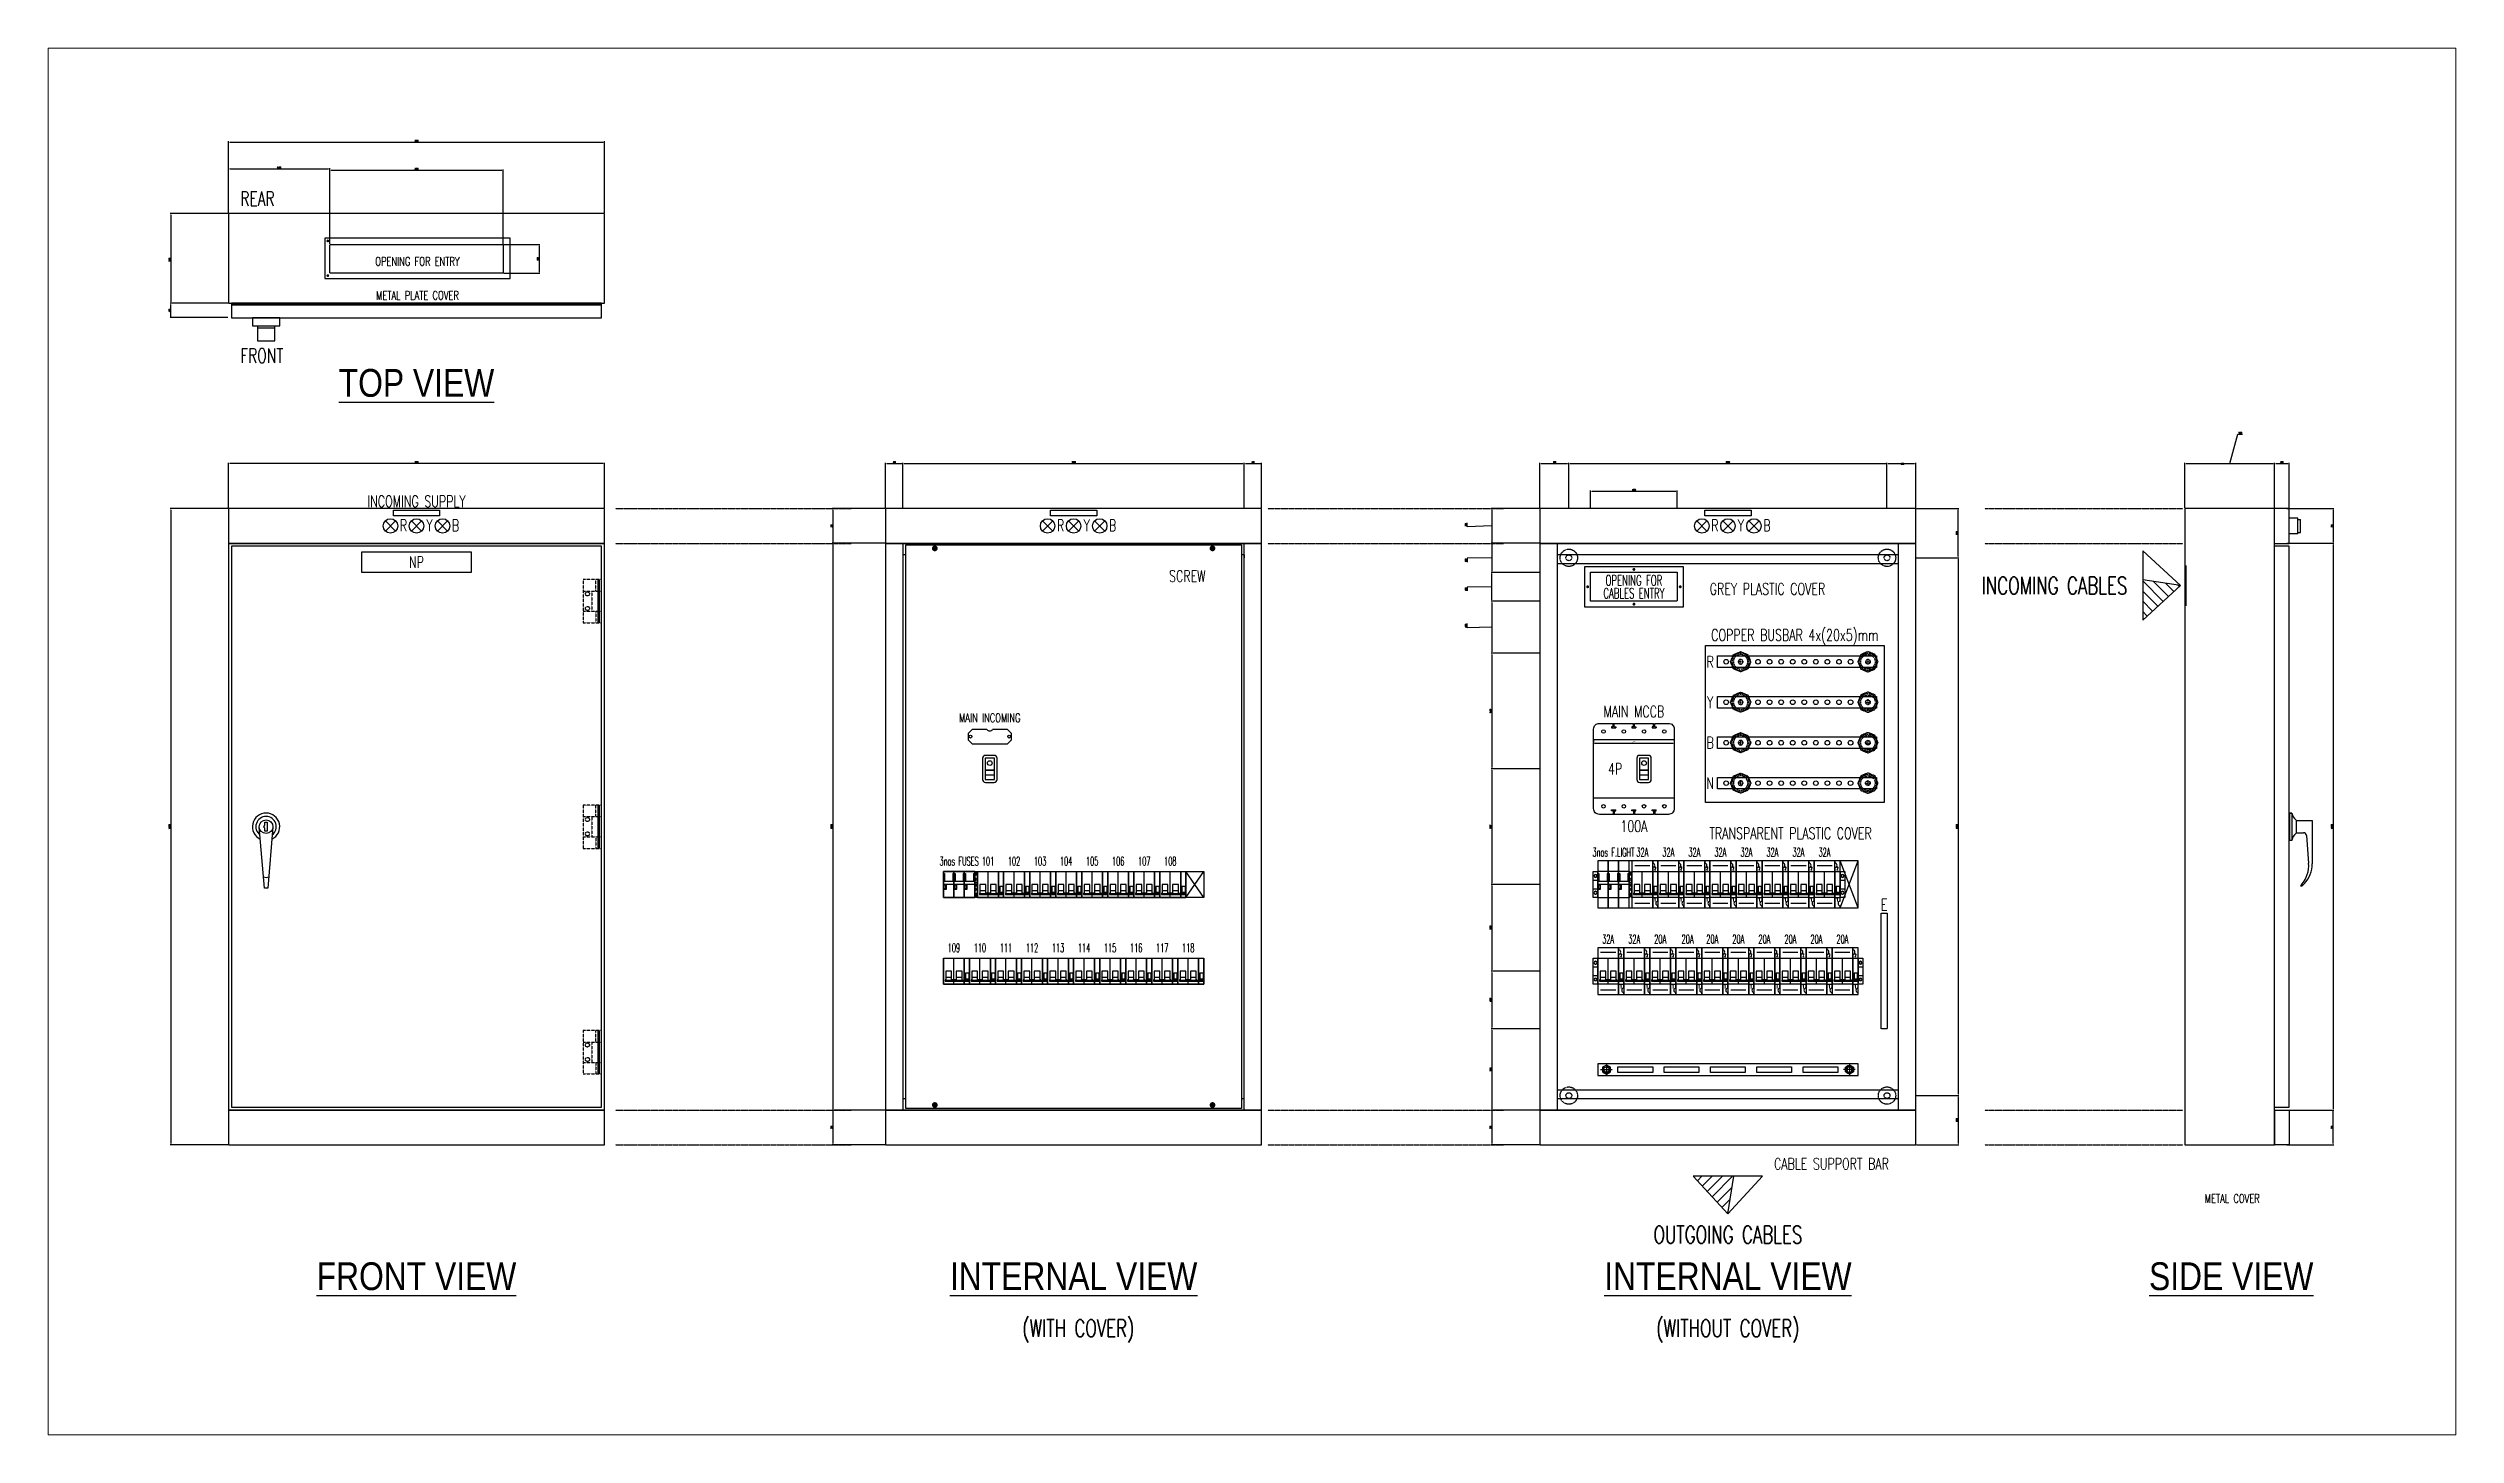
# Model space of a CAD drawing. Header units: inches. Extents: x 187 to 137830, y 99 to 66837.
# Drawn here: x 87886 to 137830, y 940 to 29717 of the extents above; entities that cross this region are included whole.
import ezdxf
from ezdxf.enums import TextEntityAlignment as Align

# ---------------------------------------------------------------- set-up
doc = ezdxf.new("R2010")
doc.units = ezdxf.units.IN
doc.header["$MEASUREMENT"] = 0
doc.linetypes.add('HIDDEN', pattern=[0.375, 0.25, -0.125])
for name, color, linetype in [('accessory', 9, 'Continuous'), ('BOLT', 40, 'Continuous'), ('BUSBAR', 31, 'Continuous'), ('CHANGE', 4, 'Continuous'), ('Dim', 9, 'Continuous'), ('FRAME', 3, 'Continuous'), ('text', 2, 'Continuous')]:
    doc.layers.add(name, color=color, linetype=linetype)
doc.styles.add('ROMANS', font='romans.shx', dxfattribs={"width": 0.8, "height": 250, "bigfont": 'vns.shx'})
doc.styles.add('SIMPLEX', font='SIMPLEX.shx', dxfattribs={"width": 0.7})
doc.styles.add('VNI-HELVE-CONDENSE', font='')
doc.styles.get('VNI-HELVE-CONDENSE').set_extended_font_data('VNI-Helve-Condense')
doc.dimstyles.new('STANDARD$0', dxfattribs={"dimscale": 2, "dimtxt": 12, "dimasz": 13, "dimexe": 10, "dimexo": 10, "dimgap": 10, "dimtad": 1, "dimdec": 0, "dimzin": 0, "dimdsep": 46, "dimtxsty": 'VNI-HELVE-CONDENSE', "dimcen": 2, "dimdle": 2, "dimclrd": 1, "dimclre": 1, "dimclrt": 2, "dimadec": 0, "dimazin": 0, "dimtfac": 1, "dimtdec": 0, "dimtofl": 0, "dimtmove": 0, "dimatfit": 3, "dimfxl": 1, "dimtolj": 1, "dimtzin": 0, "dimarcsym": 1})

msp = doc.modelspace()

# ---------------------------------------------------------------- texts
at = {"layer": 'text', "linetype": 'ByBlock', "style": 'SIMPLEX', "width": 0.7}
for s, p in [('REAR', (91870.79, 26595.11)), ('FRONT', (91870.79, 23335.41))]:
    msp.add_text(s, height=300, dxfattribs=at).set_placement(p, align=Align.MIDDLE_LEFT)
at = {"layer": 'text', "style": 'SIMPLEX'}
for s, height, width, p in [('OPENING FOR ENTRY', 180, 0.7, (95546.26, 25291.41)), ('METAL PLATE COVER', 180, 0.7, (95546.26, 24586.48)), ('INCOMING SUPPLY', 240, 0.7, (95526.24, 20310.71)), ('R', 240, 0.7, (95256.24, 19812.71)), ('Y', 240, 0.7, (95796.24, 19812.71)), ('B', 240, 0.7, (96336.24, 19812.71)), ('R', 240, 0.7, (108888.24, 19812.71)), ('Y', 240, 0.7, (109428.24, 19812.71)), ('B', 240, 0.7, (109968.24, 19812.71)), ('R', 240, 0.7, (122460.24, 19812.71)), ('Y', 240, 0.7, (123000.24, 19812.71)), ('B', 240, 0.7, (123540.24, 19812.71)), ('SCREW', 240, 0.7, (111516.14, 18760.26)), ('CABLES ENTRY', 216, 0.6, (120780.24, 18404.76)), ('OPENING FOR', 216, 0.6, (120780.24, 18673.65)), ('GREY PLASTIC COVER', 240, 0.7, (123551.3, 18495.38)), ('COPPER BUSBAR 4x(20x5)mm', 240, 0.7, (124117.98, 17520.78)), ('R', 240, 0.7, (122360.95, 16981.76)), ('MAIN MCCB', 240, 0.7, (120780.24, 15950.23)), ('Y', 240, 0.7, (122360.95, 16141.76)), ('MAIN INCOMING', 180, 0.7, (107418.24, 15820.32)), ('B', 240, 0.7, (122360.95, 15303.71)), ('4P', 240, 0.7, (120391.74, 14760.71)), ('N', 240, 0.7, (122360.95, 14463.71)), ('100A', 240, 0.7, (120780.24, 13571.19)), ('TRANSPARENT PLASTIC COVER', 240, 0.7, (124029.5, 13423.76)), ('3nos F.LIGHT', 180, 0.5, (120354.24, 13029.71)), ('32A', 180, 0.5, (120954.24, 13029.71)), ('32A', 180, 0.5, (121494.24, 13029.71)), ('32A', 180, 0.5, (122034.24, 13029.71)), ('32A', 180, 0.5, (122574.24, 13029.71)), ('32A', 180, 0.5, (123114.24, 13029.71)), ('32A', 180, 0.5, (123654.24, 13029.71)), ('32A', 180, 0.5, (124194.24, 13029.71)), ('32A', 180, 0.5, (124734.24, 13029.71)), ('3nos FUSES', 180, 0.5, (106782.24, 12846.33)), ('101', 180, 0.5, (107382.24, 12846.33)), ('102', 180, 0.5, (107922.24, 12846.33)), ('103', 180, 0.5, (108462.24, 12846.33)), ('104', 180, 0.5, (109002.24, 12846.33)), ('105', 180, 0.5, (109542.24, 12846.33)), ('106', 180, 0.5, (110082.24, 12846.33)), ('107', 180, 0.5, (110622.24, 12846.33)), ('108', 180, 0.5, (111162.24, 12846.33)), ('E', 240, 0.7, (125970.24, 11943.71)), ('109', 180, 0.5, (106674.24, 11046.33)), ('110', 180, 0.5, (107214.24, 11046.33)), ('111', 180, 0.5, (107754.24, 11046.33)), ('112', 180, 0.5, (108294.24, 11046.33)), ('113', 180, 0.5, (108834.24, 11046.33)), ('114', 180, 0.5, (109374.24, 11046.33)), ('115', 180, 0.5, (109914.24, 11046.33)), ('116', 180, 0.5, (110454.24, 11046.33)), ('117', 180, 0.5, (110994.24, 11046.33)), ('118', 180, 0.5, (111534.24, 11046.33)), ('32A', 180, 0.5, (120246.24, 11229.71)), ('32A', 180, 0.5, (120786.24, 11229.71)), ('20A', 180, 0.5, (121326.24, 11229.71)), ('20A', 180, 0.5, (121893.98, 11229.71)), ('20A', 180, 0.5, (122406.24, 11229.71)), ('20A', 180, 0.5, (122946.24, 11229.71)), ('20A', 180, 0.5, (123486.24, 11229.71)), ('20A', 180, 0.5, (124026.24, 11229.71)), ('20A', 180, 0.5, (124566.24, 11229.71)), ('20A', 180, 0.5, (125106.24, 11229.71)), ('CABLE SUPPORT BAR', 240, 0.7, (124878.23, 6564.84)), ('METAL COVER', 180, 0.7, (133191.91, 5846.3))]:
    msp.add_text(s, height=height, dxfattribs=dict(at, width=width)).set_placement(p, align=Align.MIDDLE)
at = {"layer": 'text', "color": 7, "linetype": 'ByBlock', "style": 'VNI-HELVE-CONDENSE'}
msp.add_text('%%UTOP VIEW', height=576, dxfattribs=at).set_placement((95526.24, 22770.56), align=Align.MIDDLE)
at = {"layer": 'text', "linetype": 'ByBlock', "style": 'SIMPLEX', "width": 0.7}
msp.add_text('NP', height=240, dxfattribs=at).set_placement((95526.24, 19050.71), align=Align.MIDDLE_CENTER)
for s, p in [('INCOMING CABLES', (129504.6, 18563.21)), ('OUTGOING CABLES', (122730.92, 5094.73))]:
    msp.add_text(s, height=360, dxfattribs=at).set_placement(p, align=Align.MIDDLE)
at = {"layer": 'text', "color": 0, "linetype": 'ByBlock', "style": 'VNI-HELVE-CONDENSE'}
for s, p in [('%%UFRONT VIEW', (95526.24, 4232.56)), ('%%UINTERNAL VIEW', (109158.24, 4232.56)), ('%%UINTERNAL VIEW', (122730.24, 4232.56)), ('%%USIDE VIEW', (133170.24, 4232.56))]:
    msp.add_text(s, height=576, dxfattribs=at).set_placement(p, align=Align.MIDDLE)
at = {"layer": 'text', "color": 6, "style": 'SIMPLEX', "width": 0.7}
for s, p in [('(WITH COVER)', (109255.58, 3153.86)), ('(WITHOUT COVER)', (122730.24, 3153.86))]:
    msp.add_text(s, height=360, dxfattribs=at).set_placement(p, align=Align.MIDDLE_CENTER)

# ---------------------------------------------------------------- blocks, each defined once
blk = doc.blocks.new('A$C713E30C8')
at = {"layer": 'CHANGE'}
for p, q in [((7.5, 46.6), (-7.5, 46.6)), ((-12.5, 41.6), (-12.5, 5)), ((-8, 41.6), (-8, 21)), ((8, 41.6), (-8, 41.6)), ((-8, 21), (-8, 5)), ((-8, 21), (8, 21)), ((8, 21), (-8, 21)), ((-8, 13), (8, 13)), ((-8, 5), (8, 5)), ((-7.5, 0), (7.5, 0)), ((8, 21), (8, 41.6)), ((8, 5), (8, 21)), ((12.5, 5), (12.5, 41.6))]:
    blk.add_line(p, q, dxfattribs=at)
for centre, major_axis, start_param, end_param in [((-7.5, 41.6), (3.54, 3.54), 0.785398, 2.356194), ((7.5, 41.6), (-3.54, 3.54), 3.926991, 5.497787), ((-7.5, 5), (-3.54, 3.54), 0.785398, 2.356194), ((0, 33.3), (-2.83, 2.83), 3.926991, 10.210176), ((7.5, 5), (3.54, 3.54), 3.926991, 5.497787)]:
    blk.add_ellipse(centre, major_axis=major_axis, ratio=1, start_param=start_param, end_param=end_param, dxfattribs=at)
blk = doc.blocks.new('A$C5B3D4CD6')
at = {"layer": 'CHANGE'}
for p, q in [((0, 59.5), (2, 59.5)), ((0, 46.5), (2, 46.5)), ((18, 45.5), (0, 45.5)), ((2, 59.5), (2, 46.5)), ((16, 59.5), (18, 59.5)), ((16, 59.5), (16, 46.5)), ((16, 46.5), (18, 46.5)), ((18, 40.5), (0, 40.5)), ((0, 32.5), (5, 32.5)), ((0.5, 39.5), (4, 39.5)), ((0.5, 39.5), (0.5, 33.5)), ((0.5, 33.5), (4, 33.5)), ((4, 33.5), (4, 39.5)), ((5, 32.5), (5, 40.5))]:
    blk.add_line(p, q, dxfattribs=at)
for points in [[(18, 81), (0, 81), (0, 0), (18, 0)], [(0, 63.5), (18, 63.5), (18, 17.5), (0, 17.5)], [(0, 63.5), (18, 63.5), (18, 45.5), (0, 45.5)]]:
    blk.add_lwpolyline(points, close=True, dxfattribs=at)
blk = doc.blocks.new('A$C18364D2F')
at = {"layer": 'CHANGE', "linetype": 'Continuous'}
for p, q in [((0, 30), (8, 30)), ((0, 15), (8, 15))]:
    blk.add_line(p, q, dxfattribs=at)
blk.add_lwpolyline([(0, 0), (8, 0), (8, 45), (0, 45)], close=True, dxfattribs=at)
at = {"layer": 'CHANGE', "linetype": 'Continuous', "const_width": 0.1}
for points in [[(6.2, 37), (1.8, 37)], [(6.2, 8), (1.8, 8)], [(4, 39.2), (4, 34.8)], [(4, 10.2), (4, 5.8)]]:
    blk.add_lwpolyline(points, dxfattribs=at)
at = {"layer": 'CHANGE', "linetype": 'Continuous'}
for centre, radius in [((4, 37), 2.5), ((4, 8), 2.5), ((4, 37), 2.2), ((4, 8), 2.2)]:
    blk.add_circle(centre, radius, dxfattribs=at)
blk = doc.blocks.new('C-2P')
at = {"layer": 'CHANGE'}
for p, q in [((18, -15), (18, 22.5)), ((4, -10.4), (14, -10.4)), ((18, -22.5), (18, -17.6)), ((22, -10.4), (32, -10.4))]:
    blk.add_line(p, q, dxfattribs=at)
for points in [[(36, 22.5), (36, -22.5), (0, -22.5), (0, 22.5)], [(4, 0), (4, -15), (3, -15), (3, -17.6), (33, -17.6), (33, -15), (32, -15), (32, 0), (22, 0), (22, -15), (14, -15), (14, 0)]]:
    blk.add_lwpolyline(points, close=True, dxfattribs=at)
at = {"layer": 'CHANGE', "const_width": 3}
blk.add_lwpolyline([(3, -16.3), (33, -16.3)], dxfattribs=at)
blk = doc.blocks.new('CB2P')
at = {"layer": 'CHANGE'}
for p, q in [((5, 32.5), (31, 32.5)), ((5, -32.5), (31, -32.5))]:
    blk.add_line(p, q, dxfattribs=at)
at = {"layer": 'CHANGE', "linetype": 'Continuous'}
blk.add_lwpolyline([(0, -40.5), (36, -40.5), (36, 40.5), (0, 40.5)], close=True, dxfattribs=at)
at = {"layer": 'CHANGE', "linetype": 'ByBlock'}
blk.add_blockref('C-2P', (0, 0), dxfattribs=at)
blk = doc.blocks.new('A$C789E1930')
at = {"layer": 'CHANGE', "linetype": 'Continuous'}
for p, q in [((0, 81), (0, 77.3)), ((9, 81), (0, 81)), ((0, 69.6), (0, 0)), ((9, 11.4), (9, 81)), ((0, 0), (9, 0)), ((8.1, 26.3), (8.5, 26.3)), ((9, 0), (9, 3.7))]:
    blk.add_line(p, q, dxfattribs=at)
at = {"layer": 'CHANGE'}
for p, q in [((0, 63), (9, 63)), ((0, 20.3), (0, 60.8)), ((9, 60.8), (9, 20.3)), ((9, 24.5), (-3.1, 24.5)), ((9, 23.6), (-3.1, 23.6)), ((9, 23.4), (-3.1, 23.4)), ((9, 22.7), (-3.1, 22.7)), ((9, 26.3), (0, 26.3)), ((9, 25.4), (0, 25.4)), ((0, 18), (9, 18)), ((2.2, 37.5), (7.6, 37.5)), ((2.2, 37.5), (2.2, 26.3)), ((7.6, 37.5), (7.6, 26.3))]:
    blk.add_line(p, q, dxfattribs=at)
for centre, start, end in [((-0.2, 73.5), 273.3665, 86.6335), ((9.2, 7.5), 93.3665, 266.6335)]:
    blk.add_arc(centre, 3.83, start, end, dxfattribs=at)
at = {"layer": 'text', "style": 'ROMANS', "width": 0.6}
for s, p in [('2', (4.4, 67.9)), ('1', (4.2, 13.3))]:
    blk.add_text(s, height=5.4, dxfattribs=at).set_placement(p, align=Align.MIDDLE)
blk = doc.blocks.new('A$C6653205B')
at = {"layer": 'CHANGE', "linetype": 'Continuous'}
for p, q in [((0, 45), (0, 0)), ((36, 0), (36, 45)), ((45, 0), (45, 45)), ((0, 0), (36, 0)), ((36, 0), (45, 0)), ((44.1, 8.3), (44.5, 8.3))]:
    blk.add_line(p, q, dxfattribs=at)
at = {"layer": 'CHANGE'}
for p, q in [((36, 45), (45, 45)), ((36, 2.3), (36, 42.8)), ((45, 42.8), (45, 2.3)), ((45, 6.5), (32.9, 6.5)), ((45, 5.6), (32.9, 5.6)), ((45, 5.4), (32.9, 5.4)), ((45, 4.7), (32.9, 4.7)), ((45, 8.3), (36, 8.3)), ((45, 7.4), (36, 7.4)), ((38.2, 19.5), (43.6, 19.5)), ((38.2, 19.5), (38.2, 8.3)), ((43.6, 19.5), (43.6, 8.3))]:
    blk.add_line(p, q, dxfattribs=at)
at = {"layer": 'CHANGE', "linetype": 'ByBlock', "zscale": 0.0393700787401575}
blk.add_blockref('C-2P', (0, 22.5), dxfattribs=at)
blk = doc.blocks.new('*D103')
at = {"layer": 'DEFPOINTS', "color": 0, "transparency": 16777216}
for p in [(119430, 21097), (118830, 20161), (119430, 20161)]:
    blk.add_point(p, dxfattribs=at)
at = {"layer": 'Dim', "color": 8, "lineweight": -2, "transparency": 16777216}
for p, q in [((118830, 20176), (118830, 21112)), ((118857, 21097), (119403, 21097)), ((119430, 20176), (119430, 21112))]:
    blk.add_line(p, q, dxfattribs=at)
at = {"layer": 'Dim', "color": 8, "transparency": 16777216}
for points in [[(118857, 21101), (118857, 21092), (118830, 21097)], [(119403, 21101), (119403, 21092), (119430, 21097)]]:
    blk.add_solid(points, dxfattribs=at)
at = {"layer": 'Dim', "color": 6, "transparency": 16777216, "insert": (119135, 21125), "char_height": 27, "attachment_point": 5, "style": 'SIMPLEX'}
blk.add_mtext('\\A1;600', dxfattribs=at)
blk = doc.blocks.new('*D104')
at = {"layer": 'DEFPOINTS', "color": 0, "transparency": 16777216}
for p in [(126030, 21097), (119430, 20161), (126030, 20161)]:
    blk.add_point(p, dxfattribs=at)
at = {"layer": 'Dim', "color": 8, "lineweight": -2, "transparency": 16777216}
for p, q in [((119430, 20176), (119430, 21112)), ((119457, 21097), (126003, 21097)), ((126030, 20176), (126030, 21112))]:
    blk.add_line(p, q, dxfattribs=at)
at = {"layer": 'Dim', "color": 8, "transparency": 16777216}
for points in [[(119457, 21101), (119457, 21092), (119430, 21097)], [(126003, 21101), (126003, 21092), (126030, 21097)]]:
    blk.add_solid(points, dxfattribs=at)
at = {"layer": 'Dim', "color": 6, "transparency": 16777216, "insert": (122730, 21125), "char_height": 27, "attachment_point": 5, "style": 'SIMPLEX'}
blk.add_mtext('\\A1;6600', dxfattribs=at)
blk = doc.blocks.new('*D105')
at = {"layer": 'DEFPOINTS', "color": 0, "transparency": 16777216}
for p in [(126630, 21097), (126030, 20161), (126630, 20161)]:
    blk.add_point(p, dxfattribs=at)
at = {"layer": 'Dim', "color": 8, "lineweight": -2, "transparency": 16777216}
for p, q in [((126030, 20176), (126030, 21112)), ((126057, 21097), (126603, 21097)), ((126630, 20176), (126630, 21112))]:
    blk.add_line(p, q, dxfattribs=at)
at = {"layer": 'Dim', "color": 8, "transparency": 16777216}
for points in [[(126057, 21101), (126057, 21092), (126030, 21097)], [(126603, 21101), (126603, 21092), (126630, 21097)]]:
    blk.add_solid(points, dxfattribs=at)
at = {"layer": 'Dim', "color": 6, "transparency": 16777216, "insert": (126351, 21092), "char_height": 27, "attachment_point": 5, "style": 'SIMPLEX'}
blk.add_mtext('\\A1;600', dxfattribs=at)
blk = doc.blocks.new('*D125')
at = {"layer": 'DEFPOINTS', "color": 0, "transparency": 16777216}
for p in [(118830, 20161), (117831, 19441), (118830, 19441)]:
    blk.add_point(p, dxfattribs=at)
at = {"layer": 'Dim', "color": 8, "lineweight": -2, "transparency": 16777216}
for p, q in [((118815, 20161), (117816, 20161)), ((117831, 20134), (117831, 19468)), ((117323, 19786), (117323, 19864)), ((117831, 19801), (117323, 19786)), ((118815, 19441), (117816, 19441))]:
    blk.add_line(p, q, dxfattribs=at)
at = {"layer": 'Dim', "color": 8, "transparency": 16777216}
for points in [[(117827, 20134), (117836, 20134), (117831, 20161)], [(117827, 19468), (117836, 19468), (117831, 19441)]]:
    blk.add_solid(points, dxfattribs=at)
at = {"layer": 'Dim', "color": 6, "transparency": 16777216, "insert": (117295, 19825), "char_height": 27, "attachment_point": 5, "rotation": 90, "style": 'SIMPLEX'}
blk.add_mtext('\\A1;720', dxfattribs=at)
blk = doc.blocks.new('*D126')
at = {"layer": 'DEFPOINTS', "color": 0, "transparency": 16777216}
for p in [(118830, 7681), (117831, 6961), (118830, 6961)]:
    blk.add_point(p, dxfattribs=at)
at = {"layer": 'Dim', "color": 8, "lineweight": -2, "transparency": 16777216}
for p, q in [((118815, 7681), (117816, 7681)), ((117831, 7654), (117831, 6988)), ((118815, 6961), (117816, 6961))]:
    blk.add_line(p, q, dxfattribs=at)
at = {"layer": 'Dim', "color": 8, "transparency": 16777216}
for points in [[(117827, 7654), (117836, 7654), (117831, 7681)], [(117827, 6988), (117836, 6988), (117831, 6961)]]:
    blk.add_solid(points, dxfattribs=at)
at = {"layer": 'Dim', "color": 6, "transparency": 16777216, "insert": (117803, 7321), "char_height": 27, "attachment_point": 5, "rotation": 90, "style": 'SIMPLEX'}
blk.add_mtext('\\A1;720', dxfattribs=at)
blk = doc.blocks.new('*D106')
at = {"layer": 'DEFPOINTS', "color": 0, "transparency": 16777216}
for p in [(134070, 21097), (132210, 20161), (134070, 20161)]:
    blk.add_point(p, dxfattribs=at)
at = {"layer": 'Dim', "color": 8, "lineweight": -2, "transparency": 16777216}
for p, q in [((133140, 21097), (133309, 21709)), ((133309, 21709), (133402, 21709)), ((132210, 20176), (132210, 21112)), ((132237, 21097), (134043, 21097)), ((134070, 20176), (134070, 21112))]:
    blk.add_line(p, q, dxfattribs=at)
at = {"layer": 'Dim', "color": 8, "transparency": 16777216}
for points in [[(132237, 21101), (132237, 21092), (132210, 21097)], [(134043, 21101), (134043, 21092), (134070, 21097)]]:
    blk.add_solid(points, dxfattribs=at)
at = {"layer": 'Dim', "color": 6, "transparency": 16777216, "insert": (133355, 21737), "char_height": 27, "attachment_point": 5, "style": 'SIMPLEX'}
blk.add_mtext('\\A1;1860', dxfattribs=at)
blk = doc.blocks.new('*D107')
at = {"layer": 'DEFPOINTS', "color": 0, "transparency": 16777216}
for p in [(134310, 19441), (134310, 7681), (135285, 7681)]:
    blk.add_point(p, dxfattribs=at)
at = {"layer": 'Dim', "color": 8, "lineweight": -2, "transparency": 16777216}
for p, q in [((134325, 19441), (135300, 19441)), ((135285, 19414), (135285, 7708)), ((134325, 7681), (135300, 7681))]:
    blk.add_line(p, q, dxfattribs=at)
at = {"layer": 'Dim', "color": 8, "transparency": 16777216}
for points in [[(135281, 19414), (135290, 19414), (135285, 19441)], [(135281, 7708), (135290, 7708), (135285, 7681)]]:
    blk.add_solid(points, dxfattribs=at)
at = {"layer": 'Dim', "color": 6, "transparency": 16777216, "insert": (135257, 13561), "char_height": 27, "attachment_point": 5, "rotation": 90, "style": 'SIMPLEX'}
blk.add_mtext('\\A1;11760', dxfattribs=at)
blk = doc.blocks.new('*D108')
at = {"layer": 'DEFPOINTS', "color": 0, "transparency": 16777216}
for p in [(134310, 20161), (134310, 19441), (135285, 19441)]:
    blk.add_point(p, dxfattribs=at)
at = {"layer": 'Dim', "color": 8, "lineweight": -2, "transparency": 16777216}
for p, q in [((134325, 20161), (135300, 20161)), ((135285, 20134), (135285, 19468)), ((134325, 19441), (135300, 19441))]:
    blk.add_line(p, q, dxfattribs=at)
at = {"layer": 'Dim', "color": 8, "transparency": 16777216}
for points in [[(135281, 20134), (135290, 20134), (135285, 20161)], [(135281, 19468), (135290, 19468), (135285, 19441)]]:
    blk.add_solid(points, dxfattribs=at)
at = {"layer": 'Dim', "color": 6, "transparency": 16777216, "insert": (135257, 19801), "char_height": 27, "attachment_point": 5, "rotation": 90, "style": 'SIMPLEX'}
blk.add_mtext('\\A1;720', dxfattribs=at)
blk = doc.blocks.new('*D109')
at = {"layer": 'DEFPOINTS', "color": 0, "transparency": 16777216}
for p in [(134310, 7681), (135285, 7681), (134310, 6961)]:
    blk.add_point(p, dxfattribs=at)
at = {"layer": 'Dim', "color": 8, "lineweight": -2, "transparency": 16777216}
for p, q in [((134325, 7681), (135300, 7681)), ((135285, 6988), (135285, 7654)), ((134325, 6961), (135300, 6961))]:
    blk.add_line(p, q, dxfattribs=at)
at = {"layer": 'Dim', "color": 8, "transparency": 16777216}
for points in [[(135281, 7654), (135290, 7654), (135285, 7681)], [(135281, 6988), (135290, 6988), (135285, 6961)]]:
    blk.add_solid(points, dxfattribs=at)
at = {"layer": 'Dim', "color": 6, "transparency": 16777216, "insert": (135257, 7321), "char_height": 27, "attachment_point": 5, "rotation": 90, "style": 'SIMPLEX'}
blk.add_mtext('\\A1;720', dxfattribs=at)
blk = doc.blocks.new('*D110')
at = {"layer": 'DEFPOINTS', "color": 0, "transparency": 16777216}
for p in [(91626, 20161), (90432, 6961), (91626, 6961)]:
    blk.add_point(p, dxfattribs=at)
at = {"layer": 'Dim', "color": 8, "lineweight": -2, "transparency": 16777216}
for p, q in [((91611, 20161), (90417, 20161)), ((90432, 20134), (90432, 6988)), ((91611, 6961), (90417, 6961))]:
    blk.add_line(p, q, dxfattribs=at)
at = {"layer": 'Dim', "color": 8, "transparency": 16777216}
for points in [[(90428, 20134), (90437, 20134), (90432, 20161)], [(90428, 6988), (90437, 6988), (90432, 6961)]]:
    blk.add_solid(points, dxfattribs=at)
at = {"layer": 'Dim', "color": 6, "transparency": 16777216, "insert": (90404, 13561), "char_height": 27, "attachment_point": 5, "rotation": 90, "style": 'SIMPLEX'}
blk.add_mtext('\\A1;13200', dxfattribs=at)
blk = doc.blocks.new('*D127')
at = {"layer": 'DEFPOINTS', "color": 0, "transparency": 16777216}
for p in [(91626, 21097), (91626, 20161), (99426, 20161)]:
    blk.add_point(p, dxfattribs=at)
at = {"layer": 'Dim', "color": 8, "lineweight": -2, "transparency": 16777216}
for p, q in [((91626, 20176), (91626, 21112)), ((99399, 21097), (91653, 21097)), ((99426, 20176), (99426, 21112))]:
    blk.add_line(p, q, dxfattribs=at)
at = {"layer": 'Dim', "color": 8, "transparency": 16777216}
for points in [[(91653, 21101), (91653, 21092), (91626, 21097)], [(99399, 21101), (99399, 21092), (99426, 21097)]]:
    blk.add_solid(points, dxfattribs=at)
at = {"layer": 'Dim', "color": 6, "transparency": 16777216, "insert": (95526, 21125), "char_height": 27, "attachment_point": 5, "style": 'SIMPLEX'}
blk.add_mtext('\\A1;7800', dxfattribs=at)
blk = doc.blocks.new('*D111')
at = {"layer": 'DEFPOINTS', "color": 0, "transparency": 16777216}
for p in [(126630, 19141), (126630, 7981), (127505, 7981)]:
    blk.add_point(p, dxfattribs=at)
at = {"layer": 'Dim', "color": 8, "lineweight": -2, "transparency": 16777216}
for p, q in [((126645, 19141), (127520, 19141)), ((127505, 19114), (127505, 8008)), ((126645, 7981), (127520, 7981))]:
    blk.add_line(p, q, dxfattribs=at)
at = {"layer": 'Dim', "color": 8, "transparency": 16777216}
for points in [[(127500, 19114), (127509, 19114), (127505, 19141)], [(127500, 8008), (127509, 8008), (127505, 7981)]]:
    blk.add_solid(points, dxfattribs=at)
at = {"layer": 'Dim', "color": 6, "transparency": 16777216, "insert": (127476, 13561), "char_height": 27, "attachment_point": 5, "rotation": 90, "style": 'SIMPLEX'}
blk.add_mtext('\\A1;11160', dxfattribs=at)
blk = doc.blocks.new('*D112')
at = {"layer": 'DEFPOINTS', "color": 0, "transparency": 16777216}
for p in [(126630, 20161), (127505, 20161), (126630, 19141)]:
    blk.add_point(p, dxfattribs=at)
at = {"layer": 'Dim', "color": 8, "lineweight": -2, "transparency": 16777216}
for p, q in [((126645, 20161), (127520, 20161)), ((127505, 19168), (127505, 20134)), ((126645, 19141), (127520, 19141))]:
    blk.add_line(p, q, dxfattribs=at)
at = {"layer": 'Dim', "color": 8, "transparency": 16777216}
for points in [[(127500, 20134), (127509, 20134), (127505, 20161)], [(127500, 19168), (127509, 19168), (127505, 19141)]]:
    blk.add_solid(points, dxfattribs=at)
at = {"layer": 'Dim', "color": 6, "transparency": 16777216, "insert": (127476, 19651), "char_height": 27, "attachment_point": 5, "rotation": 90, "style": 'SIMPLEX'}
blk.add_mtext('\\A1;1020', dxfattribs=at)
blk = doc.blocks.new('*D113')
at = {"layer": 'DEFPOINTS', "color": 0, "transparency": 16777216}
for p in [(126630, 7981), (126630, 6961), (127505, 6961)]:
    blk.add_point(p, dxfattribs=at)
at = {"layer": 'Dim', "color": 8, "lineweight": -2, "transparency": 16777216}
for p, q in [((126645, 7981), (127520, 7981)), ((127505, 7954), (127505, 6988)), ((126645, 6961), (127520, 6961))]:
    blk.add_line(p, q, dxfattribs=at)
at = {"layer": 'Dim', "color": 8, "transparency": 16777216}
for points in [[(127500, 7954), (127509, 7954), (127505, 7981)], [(127500, 6988), (127509, 6988), (127505, 6961)]]:
    blk.add_solid(points, dxfattribs=at)
at = {"layer": 'Dim', "color": 6, "transparency": 16777216, "insert": (127476, 7471), "char_height": 27, "attachment_point": 5, "rotation": 90, "style": 'SIMPLEX'}
blk.add_mtext('\\A1;1020', dxfattribs=at)
blk = doc.blocks.new('LIGHT45')
at = {"layer": 'CHANGE'}
for p, q in [((-53.8, -8.8), (-36.2, 8.8)), ((-53.8, 8.8), (-36.2, -8.8)), ((-8.8, 8.8), (8.8, -8.8)), ((-8.8, -8.8), (8.8, 8.8)), ((36.2, 8.8), (53.8, -8.8)), ((36.2, -8.8), (53.8, 8.8))]:
    blk.add_line(p, q, dxfattribs=at)
for centre in [(-45, 0), (0, 0), (45, 0)]:
    blk.add_circle(centre, 12.5, dxfattribs=at)
blk = doc.blocks.new('*D114')
at = {"layer": 'DEFPOINTS', "color": 0, "transparency": 16777216}
for p in [(99426, 27768), (91626, 26290), (99426, 26284)]:
    blk.add_point(p, dxfattribs=at)
at = {"layer": 'Dim', "color": 8, "lineweight": -2, "transparency": 16777216}
for p, q in [((91626, 26305), (91626, 27783)), ((91653, 27768), (99399, 27768)), ((99426, 26299), (99426, 27783))]:
    blk.add_line(p, q, dxfattribs=at)
at = {"layer": 'Dim', "color": 8, "transparency": 16777216}
for points in [[(91653, 27772), (91653, 27763), (91626, 27768)], [(99399, 27772), (99399, 27763), (99426, 27768)]]:
    blk.add_solid(points, dxfattribs=at)
at = {"layer": 'Dim', "color": 6, "transparency": 16777216, "insert": (95526, 27796), "char_height": 27, "attachment_point": 5, "style": 'SIMPLEX'}
blk.add_mtext('\\A1;7800', dxfattribs=at)
blk = doc.blocks.new('*D115')
at = {"layer": 'DEFPOINTS', "color": 0, "transparency": 16777216}
for p in [(91626, 26284), (90432, 24424), (91626, 24424)]:
    blk.add_point(p, dxfattribs=at)
at = {"layer": 'Dim', "color": 8, "lineweight": -2, "transparency": 16777216}
for p, q in [((91611, 26284), (90417, 26284)), ((90432, 26257), (90432, 24451)), ((91611, 24424), (90417, 24424))]:
    blk.add_line(p, q, dxfattribs=at)
at = {"layer": 'Dim', "color": 8, "transparency": 16777216}
for points in [[(90428, 26257), (90437, 26257), (90432, 26284)], [(90428, 24451), (90437, 24451), (90432, 24424)]]:
    blk.add_solid(points, dxfattribs=at)
at = {"layer": 'Dim', "color": 6, "transparency": 16777216, "insert": (90404, 25324), "char_height": 27, "attachment_point": 5, "rotation": 90, "style": 'SIMPLEX'}
blk.add_mtext('\\A1;1860', dxfattribs=at)
blk = doc.blocks.new('*D130')
at = {"layer": 'DEFPOINTS', "color": 0, "transparency": 16777216}
for p in [(90432, 24424), (91626, 24424), (91626, 24124)]:
    blk.add_point(p, dxfattribs=at)
at = {"layer": 'Dim', "color": 8, "lineweight": -2, "transparency": 16777216}
for p, q in [((91611, 24424), (90417, 24424)), ((91611, 24124), (90417, 24124)), ((90432, 24151), (90432, 24397))]:
    blk.add_line(p, q, dxfattribs=at)
at = {"layer": 'Dim', "color": 8, "transparency": 16777216}
for points in [[(90428, 24397), (90437, 24397), (90432, 24424)], [(90428, 24151), (90437, 24151), (90432, 24124)]]:
    blk.add_solid(points, dxfattribs=at)
at = {"layer": 'Dim', "color": 6, "transparency": 16777216, "insert": (90404, 24274), "char_height": 27, "attachment_point": 5, "rotation": 90, "style": 'SIMPLEX'}
blk.add_mtext('\\A1;300', dxfattribs=at)
blk = doc.blocks.new('HINGE')
at = {"layer": 'accessory', "linetype": 'HIDDEN', "ltscale": 0.5}
for p, q in [((32.5, 17.5), (0.5, 17.5)), ((10.5, 17.5), (10.5, 37.5)), ((17.5, -17.5), (17.5, 17.5)), ((32.5, -17.5), (0.5, -17.5)), ((10.5, -17.5), (10.5, -37.5))]:
    blk.add_line(p, q, dxfattribs=at)
blk.add_lwpolyline([(0.5, -17.5), (0.5, -37.5), (32.5, -37.5), (32.5, 37.5), (0.5, 37.5), (0.5, 17.5)], dxfattribs=at)
at = {"layer": 'accessory', "linetype": 'HIDDEN', "ltscale": 0.5, "const_width": 5}
blk.add_lwpolyline([(5.5, -37.5), (5.5, 37.5)], dxfattribs=at)
at = {"layer": 'accessory', "linetype": 'HIDDEN', "ltscale": 0.5}
for centre in [(25, 12.5), (25, -12.5)]:
    blk.add_circle(centre, 3.5, dxfattribs=at)
blk = doc.blocks.new('A$C60B25F5B')
at = {"xscale": -1, "rotation": 180}
blk.add_blockref('HINGE', (-0.5, 37.5), dxfattribs=at)
blk = doc.blocks.new('*D131')
at = {"layer": 'DEFPOINTS', "color": 0, "transparency": 16777216}
for p in [(105258, 20161), (104162, 19441), (105258, 19441)]:
    blk.add_point(p, dxfattribs=at)
at = {"layer": 'Dim', "color": 8, "lineweight": -2, "transparency": 16777216}
for p, q in [((105243, 20161), (104147, 20161)), ((104162, 20134), (104162, 19468)), ((105243, 19441), (104147, 19441))]:
    blk.add_line(p, q, dxfattribs=at)
at = {"layer": 'Dim', "color": 8, "transparency": 16777216}
for points in [[(104157, 20134), (104166, 20134), (104162, 20161)], [(104157, 19468), (104166, 19468), (104162, 19441)]]:
    blk.add_solid(points, dxfattribs=at)
at = {"layer": 'Dim', "color": 6, "transparency": 16777216, "insert": (104133, 19801), "char_height": 27, "attachment_point": 5, "rotation": 90, "style": 'SIMPLEX'}
blk.add_mtext('\\A1;720', dxfattribs=at)
blk = doc.blocks.new('*D132')
at = {"layer": 'DEFPOINTS', "color": 0, "transparency": 16777216}
for p in [(105258, 19441), (104162, 7681), (105258, 7681)]:
    blk.add_point(p, dxfattribs=at)
at = {"layer": 'Dim', "color": 8, "lineweight": -2, "transparency": 16777216}
for p, q in [((105243, 19441), (104147, 19441)), ((104162, 19414), (104162, 7708)), ((105243, 7681), (104147, 7681))]:
    blk.add_line(p, q, dxfattribs=at)
at = {"layer": 'Dim', "color": 8, "transparency": 16777216}
for points in [[(104157, 19414), (104166, 19414), (104162, 19441)], [(104157, 7708), (104166, 7708), (104162, 7681)]]:
    blk.add_solid(points, dxfattribs=at)
at = {"layer": 'Dim', "color": 6, "transparency": 16777216, "insert": (104133, 13561), "char_height": 27, "attachment_point": 5, "rotation": 90, "style": 'SIMPLEX'}
blk.add_mtext('\\A1;11760', dxfattribs=at)
blk = doc.blocks.new('*D133')
at = {"layer": 'DEFPOINTS', "color": 0, "transparency": 16777216}
for p in [(105258, 7681), (104162, 6961), (105258, 6961)]:
    blk.add_point(p, dxfattribs=at)
at = {"layer": 'Dim', "color": 8, "lineweight": -2, "transparency": 16777216}
for p, q in [((105243, 7681), (104147, 7681)), ((104162, 7654), (104162, 6988)), ((105243, 6961), (104147, 6961))]:
    blk.add_line(p, q, dxfattribs=at)
at = {"layer": 'Dim', "color": 8, "transparency": 16777216}
for points in [[(104157, 7654), (104166, 7654), (104162, 7681)], [(104157, 6988), (104166, 6988), (104162, 6961)]]:
    blk.add_solid(points, dxfattribs=at)
at = {"layer": 'Dim', "color": 6, "transparency": 16777216, "insert": (104133, 7321), "char_height": 27, "attachment_point": 5, "rotation": 90, "style": 'SIMPLEX'}
blk.add_mtext('\\A1;720', dxfattribs=at)
blk = doc.blocks.new('*D134')
at = {"layer": 'DEFPOINTS', "color": 0, "transparency": 16777216}
for p in [(105618, 21097), (105258, 20161), (105618, 20161)]:
    blk.add_point(p, dxfattribs=at)
at = {"layer": 'Dim', "color": 8, "lineweight": -2, "transparency": 16777216}
for p, q in [((105258, 20176), (105258, 21112)), ((105285, 21097), (105591, 21097)), ((105618, 20176), (105618, 21112))]:
    blk.add_line(p, q, dxfattribs=at)
at = {"layer": 'Dim', "color": 8, "transparency": 16777216}
for points in [[(105285, 21101), (105285, 21092), (105258, 21097)], [(105591, 21101), (105591, 21092), (105618, 21097)]]:
    blk.add_solid(points, dxfattribs=at)
at = {"layer": 'Dim', "color": 6, "transparency": 16777216, "insert": (105438, 21125), "char_height": 27, "attachment_point": 5, "style": 'SIMPLEX'}
blk.add_mtext('\\A1;360', dxfattribs=at)
blk = doc.blocks.new('*D135')
at = {"layer": 'DEFPOINTS', "color": 0, "transparency": 16777216}
for p in [(112698, 21097), (105618, 20161), (112698, 20161)]:
    blk.add_point(p, dxfattribs=at)
at = {"layer": 'Dim', "color": 8, "lineweight": -2, "transparency": 16777216}
for p, q in [((105618, 20176), (105618, 21112)), ((105645, 21097), (112671, 21097)), ((112698, 20176), (112698, 21112))]:
    blk.add_line(p, q, dxfattribs=at)
at = {"layer": 'Dim', "color": 8, "transparency": 16777216}
for points in [[(105645, 21101), (105645, 21092), (105618, 21097)], [(112671, 21101), (112671, 21092), (112698, 21097)]]:
    blk.add_solid(points, dxfattribs=at)
at = {"layer": 'Dim', "color": 6, "transparency": 16777216, "insert": (109158, 21125), "char_height": 27, "attachment_point": 5, "style": 'SIMPLEX'}
blk.add_mtext('\\A1;7080', dxfattribs=at)
blk = doc.blocks.new('*D136')
at = {"layer": 'DEFPOINTS', "color": 0, "transparency": 16777216}
for p in [(113058, 21097), (112698, 20161), (113058, 20161)]:
    blk.add_point(p, dxfattribs=at)
at = {"layer": 'Dim', "color": 8, "lineweight": -2, "transparency": 16777216}
for p, q in [((112698, 20176), (112698, 21112)), ((112725, 21097), (113031, 21097)), ((113058, 20176), (113058, 21112))]:
    blk.add_line(p, q, dxfattribs=at)
at = {"layer": 'Dim', "color": 8, "transparency": 16777216}
for points in [[(112725, 21101), (112725, 21092), (112698, 21097)], [(113031, 21101), (113031, 21092), (113058, 21097)]]:
    blk.add_solid(points, dxfattribs=at)
at = {"layer": 'Dim', "color": 6, "transparency": 16777216, "insert": (112878, 21125), "char_height": 27, "attachment_point": 5, "style": 'SIMPLEX'}
blk.add_mtext('\\A1;360', dxfattribs=at)
blk = doc.blocks.new('*D121')
at = {"layer": 'DEFPOINTS', "color": 0, "transparency": 16777216}
for p in [(118830, 19441), (117831, 18839), (118830, 18839)]:
    blk.add_point(p, dxfattribs=at)
at = {"layer": 'Dim', "color": 8, "lineweight": -2, "transparency": 16777216}
for p, q in [((117831, 19140), (117323, 19132)), ((117323, 19132), (117323, 19053)), ((118815, 19441), (117816, 19441)), ((117831, 19414), (117831, 18866)), ((118815, 18839), (117816, 18839))]:
    blk.add_line(p, q, dxfattribs=at)
at = {"layer": 'Dim', "color": 8, "transparency": 16777216}
for points in [[(117827, 19414), (117836, 19414), (117831, 19441)], [(117827, 18866), (117836, 18866), (117831, 18839)]]:
    blk.add_solid(points, dxfattribs=at)
at = {"layer": 'Dim', "color": 6, "transparency": 16777216, "insert": (117295, 19092), "char_height": 27, "attachment_point": 5, "rotation": 90, "style": 'SIMPLEX'}
blk.add_mtext('\\A1;602', dxfattribs=at)
blk = doc.blocks.new('*D122')
at = {"layer": 'DEFPOINTS', "color": 0, "transparency": 16777216}
for p in [(118830, 14761), (117831, 12364), (118830, 12364)]:
    blk.add_point(p, dxfattribs=at)
at = {"layer": 'Dim', "color": 8, "lineweight": -2, "transparency": 16777216}
for p, q in [((118815, 14761), (117816, 14761)), ((117831, 14734), (117831, 12391)), ((118815, 12364), (117816, 12364))]:
    blk.add_line(p, q, dxfattribs=at)
at = {"layer": 'Dim', "color": 8, "transparency": 16777216}
for points in [[(117827, 14734), (117836, 14734), (117831, 14761)], [(117827, 12391), (117836, 12391), (117831, 12364)]]:
    blk.add_solid(points, dxfattribs=at)
at = {"layer": 'Dim', "color": 6, "transparency": 16777216, "insert": (117803, 13562), "char_height": 27, "attachment_point": 5, "rotation": 90, "style": 'SIMPLEX'}
blk.add_mtext('\\A1;2397', dxfattribs=at)
blk = doc.blocks.new('*D123')
at = {"layer": 'DEFPOINTS', "color": 0, "transparency": 16777216}
for p in [(118830, 12364), (117831, 10564), (118830, 10564)]:
    blk.add_point(p, dxfattribs=at)
at = {"layer": 'Dim', "color": 8, "lineweight": -2, "transparency": 16777216}
for p, q in [((118815, 12364), (117816, 12364)), ((117831, 12337), (117831, 10591)), ((118815, 10564), (117816, 10564))]:
    blk.add_line(p, q, dxfattribs=at)
at = {"layer": 'Dim', "color": 8, "transparency": 16777216}
for points in [[(117827, 12337), (117836, 12337), (117831, 12364)], [(117827, 10591), (117836, 10591), (117831, 10564)]]:
    blk.add_solid(points, dxfattribs=at)
at = {"layer": 'Dim', "color": 6, "transparency": 16777216, "insert": (117803, 11464), "char_height": 27, "attachment_point": 5, "rotation": 90, "style": 'SIMPLEX'}
blk.add_mtext('\\A1;1800', dxfattribs=at)
blk = doc.blocks.new('*D124')
at = {"layer": 'DEFPOINTS', "color": 0, "transparency": 16777216}
for p in [(118830, 10564), (117831, 9364), (118830, 9364)]:
    blk.add_point(p, dxfattribs=at)
at = {"layer": 'Dim', "color": 8, "lineweight": -2, "transparency": 16777216}
for p, q in [((118815, 10564), (117816, 10564)), ((117831, 10537), (117831, 9391)), ((118815, 9364), (117816, 9364))]:
    blk.add_line(p, q, dxfattribs=at)
at = {"layer": 'Dim', "color": 8, "transparency": 16777216}
for points in [[(117827, 10537), (117836, 10537), (117831, 10564)], [(117827, 9391), (117836, 9391), (117831, 9364)]]:
    blk.add_solid(points, dxfattribs=at)
at = {"layer": 'Dim', "color": 6, "transparency": 16777216, "insert": (117803, 9964), "char_height": 27, "attachment_point": 5, "rotation": 90, "style": 'SIMPLEX'}
blk.add_mtext('\\A1;1200', dxfattribs=at)
blk = doc.blocks.new('*D137')
at = {"layer": 'DEFPOINTS', "color": 0, "transparency": 16777216}
for p in [(118830, 9364), (117831, 7681), (118830, 7681)]:
    blk.add_point(p, dxfattribs=at)
at = {"layer": 'Dim', "color": 8, "lineweight": -2, "transparency": 16777216}
for p, q in [((118815, 9364), (117816, 9364)), ((117831, 9337), (117831, 7708)), ((118815, 7681), (117816, 7681))]:
    blk.add_line(p, q, dxfattribs=at)
at = {"layer": 'Dim', "color": 8, "transparency": 16777216}
for points in [[(117827, 9337), (117836, 9337), (117831, 9364)], [(117827, 7708), (117836, 7708), (117831, 7681)]]:
    blk.add_solid(points, dxfattribs=at)
at = {"layer": 'Dim', "color": 6, "transparency": 16777216, "insert": (117803, 8522), "char_height": 27, "attachment_point": 5, "rotation": 90, "style": 'SIMPLEX'}
blk.add_mtext('\\A1;1683', dxfattribs=at)
blk = doc.blocks.new('busbar support red')
at = {"color": 1, "linetype": 'HIDDEN', "ltscale": 0.3}
for p, q in [((-5, 0), (5, 0)), ((0, 5), (0, -5))]:
    blk.add_line(p, q, dxfattribs=at)
blk.add_lwpolyline([(17.5, 0), (12.4, 12.4), (0, 17.5), (-12.4, 12.4), (-17.5, 0), (-12.4, -12.4), (0, -17.5), (12.4, -12.4)], close=True, dxfattribs=at)
for radius in [15, 12.5, 4]:
    blk.add_circle((0, 0), radius, dxfattribs=at)
blk = doc.blocks.new('*D138')
at = {"layer": 'DEFPOINTS', "color": 0, "transparency": 16777216}
for p in [(134370, 21097), (134070, 20161), (134370, 20161)]:
    blk.add_point(p, dxfattribs=at)
at = {"layer": 'Dim', "color": 8, "lineweight": -2, "transparency": 16777216}
for p, q in [((134070, 20176), (134070, 21112)), ((134097, 21097), (134343, 21097)), ((134370, 20176), (134370, 21112))]:
    blk.add_line(p, q, dxfattribs=at)
at = {"layer": 'Dim', "color": 8, "transparency": 16777216}
for points in [[(134097, 21101), (134097, 21092), (134070, 21097)], [(134343, 21101), (134343, 21092), (134370, 21097)]]:
    blk.add_solid(points, dxfattribs=at)
at = {"layer": 'Dim', "color": 6, "transparency": 16777216, "insert": (134220, 21125), "char_height": 27, "attachment_point": 5, "style": 'SIMPLEX'}
blk.add_mtext('\\A1;300', dxfattribs=at)
blk = doc.blocks.new('e-02sqmm')
at = {"linetype": 'ByBlock'}
for p, q in [((5, 20), (0, 20)), ((5, 18), (0, 18)), ((5, 16), (0, 16)), ((5, 3), (0, 3)), ((5, -3), (0, -3)), ((5, -16), (0, -16)), ((5, -18), (0, -18)), ((5, -20), (0, -20))]:
    blk.add_line(p, q, dxfattribs=at)
blk.add_lwpolyline([(0, -21), (5, -21), (5, 21), (0, 21)], close=True, dxfattribs=at)
at = {"linetype": 'ByBlock', "const_width": 0.8}
for points in [[(1.2, 7.2), (3.8, 9.8)], [(1.2, -9.8), (3.8, -7.2)]]:
    blk.add_lwpolyline(points, dxfattribs=at)
at = {"linetype": 'ByBlock'}
for centre, radius in [((2.5, 8.5), 2), ((2.5, 0), 1), ((2.5, -8.5), 2)]:
    blk.add_circle(centre, radius, dxfattribs=at)
blk = doc.blocks.new('LABEL2')
blk.add_lwpolyline([(-5, 25), (-30.5, 25), (-37.5, 18), (-37.5, 7), (-30.5, 0), (30.5, 0), (37.5, 7), (37.5, 18), (30.5, 25), (5, 25)])
for centre in [(-33.5, 12.5), (33.5, 12.5)]:
    blk.add_circle(centre, 2.5)
blk.add_arc((0, 28.2), 5.94, 212.6579, 327.3421)
blk = doc.blocks.new('*D116')
at = {"layer": 'DEFPOINTS', "color": 0, "transparency": 16777216}
for p in [(118830, 17161), (117831, 14761), (118830, 14761)]:
    blk.add_point(p, dxfattribs=at)
at = {"layer": 'Dim', "color": 8, "lineweight": -2, "transparency": 16777216}
for p, q in [((118815, 17161), (117816, 17161)), ((117831, 17134), (117831, 14788)), ((118815, 14761), (117816, 14761))]:
    blk.add_line(p, q, dxfattribs=at)
at = {"layer": 'Dim', "color": 8, "transparency": 16777216}
for points in [[(117827, 17134), (117836, 17134), (117831, 17161)], [(117827, 14788), (117836, 14788), (117831, 14761)]]:
    blk.add_solid(points, dxfattribs=at)
at = {"layer": 'Dim', "color": 6, "transparency": 16777216, "insert": (117803, 15961), "char_height": 27, "attachment_point": 5, "rotation": 90, "style": 'SIMPLEX'}
blk.add_mtext('\\A1;2400', dxfattribs=at)
blk = doc.blocks.new('A$C1EC9183B')
at = {"layer": 'CHANGE'}
blk.add_line((-8, 40.4), (8, 40.4), dxfattribs=at)
blk.add_lwpolyline([(-7.5, 27.4), (7.5, 27.4, 0.414214), (12.5, 32.4), (12.5, 69.1, 0.414214), (7.5, 74.1), (-7.5, 74.1, 0.414214), (-12.5, 69.1), (-12.5, 32.4, 0.414214)], format="xyb", close=True, dxfattribs=at)
for points in [[(-8, 48.4), (8, 48.4), (8, 69.1), (-8, 69.1)], [(-8, 32.4), (8, 32.4), (8, 48.4), (-8, 48.4)]]:
    blk.add_lwpolyline(points, close=True, dxfattribs=at)
blk.add_circle((0, 60.8), 4, dxfattribs=at)
blk = doc.blocks.new('A$C52D365C6')
at = {"layer": 'CHANGE'}
blk.add_lwpolyline([(0, 50.75), (139.5, 50.75), (139.5, -50.75), (0, -50.75)], close=True, dxfattribs=at)
blk.add_blockref('A$C1EC9183B', (87.25, -50.75))
blk = doc.blocks.new('A$C6CA75C46')
at = {"layer": 'CHANGE'}
for p, q in [((33.75, 72.75), (31.25, 72.75)), ((31.25, 72.75), (31.25, 70.75)), ((31.25, 70.75), (38.25, 70.75)), ((33.75, 72.75), (33.75, 78.75)), ((35.75, 72.75), (35.75, 78.75)), ((35.75, 72.75), (38.25, 72.75)), ((38.25, 72.75), (38.25, 70.75)), ((68.75, 72.75), (66.25, 72.75)), ((66.25, 72.75), (66.25, 70.75)), ((66.25, 70.75), (73.25, 70.75)), ((68.75, 72.75), (68.75, 78.75)), ((70.75, 72.75), (70.75, 78.75)), ((70.75, 72.75), (73.25, 72.75)), ((73.25, 72.75), (73.25, 70.75)), ((103.75, 72.75), (101.25, 72.75)), ((101.25, 72.75), (101.25, 70.75)), ((101.25, 70.75), (108.25, 70.75)), ((103.75, 72.75), (103.75, 78.75)), ((105.75, 72.75), (105.75, 78.75)), ((105.75, 72.75), (108.25, 72.75)), ((108.25, 72.75), (108.25, 70.75)), ((31.25, -70.75), (38.25, -70.75)), ((31.25, -72.75), (31.25, -70.75)), ((33.75, -72.75), (31.25, -72.75)), ((33.75, -72.75), (33.75, -78.75)), ((35.75, -72.75), (35.75, -78.75)), ((35.75, -72.75), (38.25, -72.75)), ((38.25, -72.75), (38.25, -70.75)), ((66.25, -70.75), (73.25, -70.75)), ((66.25, -72.75), (66.25, -70.75)), ((68.75, -72.75), (66.25, -72.75)), ((68.75, -72.75), (68.75, -78.75)), ((70.75, -72.75), (70.75, -78.75)), ((70.75, -72.75), (73.25, -72.75)), ((73.25, -72.75), (73.25, -70.75)), ((101.25, -70.75), (108.25, -70.75)), ((101.25, -72.75), (101.25, -70.75)), ((103.75, -72.75), (101.25, -72.75)), ((103.75, -72.75), (103.75, -78.75)), ((105.75, -72.75), (105.75, -78.75)), ((105.75, -72.75), (108.25, -72.75)), ((108.25, -72.75), (108.25, -70.75))]:
    blk.add_line(p, q, dxfattribs=at)
for points in [[(68.75, -78.75), (10, -78.75, -0.4142136), (0, -68.75), (0, 68.75, -0.4142136), (10, 78.75), (68.75, 78.75)], [(105.75, 78.75), (129.5, 78.75, -0.4142136), (139.5, 68.75), (139.5, -68.75, -0.4142136), (129.5, -78.75), (105.75, -78.75)]]:
    blk.add_lwpolyline(points, format="xyb", dxfattribs=at)
for points in [[(70.75, 78.75), (103.75, 78.75)], [(103.75, -78.75), (70.75, -78.75)]]:
    blk.add_lwpolyline(points, dxfattribs=at)
for centre in [(17.25, 64.75), (52.25, 64.75), (87.25, 64.75), (122.25, 64.75), (17.25, -64.75), (52.25, -64.75), (87.25, -64.75), (122.25, -64.75)]:
    blk.add_circle(centre, 3, dxfattribs=at)
blk = doc.blocks.new('A$C76544C58')
at = {"layer": 'text'}
for name in ['A$C6CA75C46', 'A$C52D365C6']:
    blk.add_blockref(name, (0, 0), dxfattribs=at)
blk = doc.blocks.new('VL160X-4P')
at = {"layer": 'text'}
blk.add_blockref('A$C76544C58', (893.1, 340.1), dxfattribs=at)
blk = doc.blocks.new('A$C2E3C6996')
at = {"layer": 'CHANGE', "linetype": 'Continuous'}
for p, q in [((-3, -106.3), (-11.8, 0)), ((11.8, 0), (3, -106.3)), ((3, -106.3), (-3, -106.3))]:
    blk.add_line(p, q, dxfattribs=at)
blk.add_lwpolyline([(-1.9, 2.4), (-1.9, 8), (1.9, 8), (1.9, -8), (-1.9, -8), (-1.9, -2.4)], dxfattribs=at)
blk.add_circle((0, 0), 11.8, dxfattribs=at)
for centre, radius, start, end in [((0, 0), 23.6, 295.1222, 244.8778), ((0, 0), 17.7, 306.8699, 233.1301), ((-1.9, 0), 2.36, 90, 270), ((0, -76.2), 11.5, 246.5353, 293.4647)]:
    blk.add_arc(centre, radius, start, end, dxfattribs=at)
blk = doc.blocks.new('LOCK NEW')
at = {"layer": 'FRAME'}
blk.add_blockref('A$C2E3C6996', (0, 0), dxfattribs=at)
blk = doc.blocks.new('LOCK NEW_S')
at = {"layer": 'CHANGE', "linetype": 'Continuous'}
for p, q in [((1, 23.6), (1, -23.6)), ((12.1, 11.5), (12.1, -11.5)), ((12.1, 10.5), (40, 10.5)), ((12.3, 10.5), (12.3, -10.5)), ((40, 10.5), (40, -64.1)), ((12.1, -10.5), (25, -10.5)), ((30, -15.5), (33.8, -63.2)), ((22.1, -99.6), (19.6, -102.4)), ((19.6, -102.4), (22.6, -102.4)), ((22.6, -102.4), (26.6, -98.2))]:
    blk.add_line(p, q, dxfattribs=at)
blk.add_lwpolyline([(5, 23.6), (0, 23.6), (5, 23.6), (5, -23.6), (0, -23.6), (0, 23.6)], dxfattribs=at)
for centre, radius, start, end in [((23, 26), 18.2, 187.6591, 233.0567), ((23, -26), 18.2, 126.9433, 172.3409), ((25, -15.5), 5, 0, 90), ((-16, -67.2), 50, 319.5593, 4.6025), ((-10, -64.1), 50, 316.9871, 0)]:
    blk.add_arc(centre, radius, start, end, dxfattribs=at)
blk = doc.blocks.new('*D117')
at = {"layer": 'DEFPOINTS', "color": 0, "transparency": 16777216}
for p in [(117831, 18839), (118830, 18839), (118830, 18239)]:
    blk.add_point(p, dxfattribs=at)
at = {"layer": 'Dim', "color": 8, "lineweight": -2, "transparency": 16777216}
for p, q in [((117831, 18539), (117323, 18530)), ((117323, 18530), (117323, 18452)), ((118815, 18839), (117816, 18839)), ((117831, 18266), (117831, 18812)), ((118815, 18239), (117816, 18239))]:
    blk.add_line(p, q, dxfattribs=at)
at = {"layer": 'Dim', "color": 8, "transparency": 16777216}
for points in [[(117827, 18812), (117836, 18812), (117831, 18839)], [(117827, 18266), (117836, 18266), (117831, 18239)]]:
    blk.add_solid(points, dxfattribs=at)
at = {"layer": 'Dim', "color": 6, "transparency": 16777216, "insert": (117295, 18491), "char_height": 27, "attachment_point": 5, "rotation": 90, "style": 'SIMPLEX'}
blk.add_mtext('\\A1;600', dxfattribs=at)
blk = doc.blocks.new('*D118')
at = {"layer": 'DEFPOINTS', "color": 0, "transparency": 16777216}
for p in [(121680, 20522), (119880, 20161), (121680, 20161)]:
    blk.add_point(p, dxfattribs=at)
at = {"layer": 'Dim', "color": 8, "lineweight": -2, "transparency": 16777216}
for p, q in [((119880, 20176), (119880, 20537)), ((119907, 20522), (121653, 20522)), ((121680, 20176), (121680, 20537))]:
    blk.add_line(p, q, dxfattribs=at)
at = {"layer": 'Dim', "color": 8, "transparency": 16777216}
for points in [[(119907, 20527), (119907, 20518), (119880, 20522)], [(121653, 20527), (121653, 20518), (121680, 20522)]]:
    blk.add_solid(points, dxfattribs=at)
at = {"layer": 'Dim', "color": 6, "transparency": 16777216, "insert": (120780, 20551), "char_height": 27, "attachment_point": 5, "style": 'SIMPLEX'}
blk.add_mtext('\\A1;1800', dxfattribs=at)
blk = doc.blocks.new('BOL')
at = {"layer": 'BOLT'}
for p, q in [((-10, 0), (10, 0)), ((0, 10), (0, -10))]:
    blk.add_line(p, q, dxfattribs=at)
blk.add_lwpolyline([(0, -7.8), (6.8, -3.9), (6.8, 3.9), (0, 7.8), (-6.8, 3.9), (-6.8, -3.9)], close=True, dxfattribs=at)
for radius in [6.75, 4.75]:
    blk.add_circle((0, 0), radius, dxfattribs=at)
blk = doc.blocks.new('LOCK NEW_TOP')
at = {"layer": 'FRAME'}
for p, q in [((15, 18.4), (-15, 18.4)), ((15, 18.1), (-15, 18.1))]:
    blk.add_line(p, q, dxfattribs=at)
for points in [[(23.6, 14), (23.6, 0), (-23.6, 0), (-23.6, 14), (23.6, 14)], [(-15, 14), (-15, 40), (15, 40), (15, 14)]]:
    blk.add_lwpolyline(points, dxfattribs=at)
blk = doc.blocks.new('*D119')
at = {"layer": 'DEFPOINTS', "color": 0, "transparency": 16777216}
for p in [(118830, 18239), (117831, 17161), (118830, 17161)]:
    blk.add_point(p, dxfattribs=at)
at = {"layer": 'Dim', "color": 8, "lineweight": -2, "transparency": 16777216}
for p, q in [((118815, 18239), (117816, 18239)), ((117831, 18212), (117831, 17188)), ((117323, 17685), (117323, 17777)), ((117831, 17700), (117323, 17685)), ((118815, 17161), (117816, 17161))]:
    blk.add_line(p, q, dxfattribs=at)
at = {"layer": 'Dim', "color": 8, "transparency": 16777216}
for points in [[(117827, 18212), (117836, 18212), (117831, 18239)], [(117827, 17188), (117836, 17188), (117831, 17161)]]:
    blk.add_solid(points, dxfattribs=at)
at = {"layer": 'Dim', "color": 6, "transparency": 16777216, "insert": (117295, 17731), "char_height": 27, "attachment_point": 5, "rotation": 90, "style": 'SIMPLEX'}
blk.add_mtext('\\A1;1079', dxfattribs=at)
blk = doc.blocks.new('*D120')
at = {"layer": 'DEFPOINTS', "color": 0, "transparency": 16777216}
for p in [(93726, 27213), (91626, 26284), (93726, 26284)]:
    blk.add_point(p, dxfattribs=at)
at = {"layer": 'Dim', "color": 8, "lineweight": -2, "transparency": 16777216}
for p, q in [((91626, 26299), (91626, 27228)), ((91653, 27213), (93699, 27213)), ((93726, 26299), (93726, 27228))]:
    blk.add_line(p, q, dxfattribs=at)
at = {"layer": 'Dim', "color": 8, "transparency": 16777216}
for points in [[(91653, 27218), (91653, 27209), (91626, 27213)], [(93699, 27218), (93699, 27209), (93726, 27213)]]:
    blk.add_solid(points, dxfattribs=at)
at = {"layer": 'Dim', "color": 6, "transparency": 16777216, "insert": (92676, 27242), "char_height": 27, "attachment_point": 5, "style": 'SIMPLEX'}
blk.add_mtext('\\A1;2100', dxfattribs=at)
blk = doc.blocks.new('*D128')
at = {"layer": 'DEFPOINTS', "color": 0, "transparency": 16777216}
for p in [(97326, 27186), (93726, 25644), (97326, 25644)]:
    blk.add_point(p, dxfattribs=at)
at = {"layer": 'Dim', "color": 8, "lineweight": -2, "transparency": 16777216}
for p, q in [((93726, 25659), (93726, 27201)), ((93753, 27186), (97299, 27186)), ((97326, 25659), (97326, 27201))]:
    blk.add_line(p, q, dxfattribs=at)
at = {"layer": 'Dim', "color": 8, "transparency": 16777216}
for points in [[(93753, 27190), (93753, 27181), (93726, 27186)], [(97299, 27190), (97299, 27181), (97326, 27186)]]:
    blk.add_solid(points, dxfattribs=at)
at = {"layer": 'Dim', "color": 6, "transparency": 16777216, "insert": (95526, 27214), "char_height": 27, "attachment_point": 5, "style": 'SIMPLEX'}
blk.add_mtext('\\A1;3600', dxfattribs=at)
blk = doc.blocks.new('*D129')
at = {"layer": 'DEFPOINTS', "color": 0, "transparency": 16777216}
for p in [(97326, 25644), (97326, 25044), (98069, 25044)]:
    blk.add_point(p, dxfattribs=at)
at = {"layer": 'Dim', "color": 8, "lineweight": -2, "transparency": 16777216}
for p, q in [((97341, 25644), (98084, 25644)), ((98069, 25617), (98069, 25071)), ((97341, 25044), (98084, 25044))]:
    blk.add_line(p, q, dxfattribs=at)
at = {"layer": 'Dim', "color": 8, "transparency": 16777216}
for points in [[(98064, 25617), (98073, 25617), (98069, 25644)], [(98064, 25071), (98073, 25071), (98069, 25044)]]:
    blk.add_solid(points, dxfattribs=at)
at = {"layer": 'Dim', "color": 6, "transparency": 16777216, "insert": (98040, 25344), "char_height": 27, "attachment_point": 5, "rotation": 90, "style": 'SIMPLEX'}
blk.add_mtext('\\A1;600', dxfattribs=at)
blk = doc.blocks.new('*D170')
at = {"color": 1, "lineweight": -2, "transparency": 16777216}
for p, q in [((119943, 15350), (119943, 15272)), ((119969, 15292), (121591, 15292)), ((121617, 15350), (121617, 15272))]:
    blk.add_line(p, q, dxfattribs=at)
at = {"color": 1, "lineweight": 200, "transparency": 16777216}
for points in [[(119969, 15297), (119969, 15288), (119943, 15292)], [(121591, 15297), (121591, 15288), (121617, 15292)]]:
    blk.add_solid(points, dxfattribs=at)
at = {"layer": 'DEFPOINTS', "color": 0, "lineweight": 200, "transparency": 16777216}
for p in [(119943, 15370), (121617, 15370), (121617, 15292)]:
    blk.add_point(p, dxfattribs=at)
at = {"color": 2, "lineweight": 200, "transparency": 16777216, "insert": (120780, 15324), "char_height": 24, "attachment_point": 5, "style": 'VNI-HELVE-CONDENSE'}
blk.add_mtext('\\A1;1674', dxfattribs=at)

# ---------------------------------------------------------------- dimensions: what is measured, and where the dimension line sits
at = {"lineweight": 200}
dim = msp.add_linear_dim(base=(121617.24, 15292.28), p1=(119943.24, 15369.71), p2=(121617.24, 15369.71), dimstyle='STANDARD$0', dxfattribs=at)
dim.commit()
dim.dimension.update_dxf_attribs({"geometry": '*D170', "text_midpoint": (120780.24, 15324.28)})
at = {"layer": 'Dim'}
for base, p1, p2, picture, middle in [((99426.24, 27767.78), (91626.24, 26289.52), (99426.24, 26283.52), '*D114', (95526.24, 27796.28)), ((93726.24, 27213.1), (91626.24, 26283.52), (93726.24, 26283.52), '*D120', (92676.24, 27241.6)), ((97326.24, 27185.81), (93726.24, 25643.96), (97326.24, 25643.96), '*D128', (95526.24, 27214.31)), ((91626.24, 21096.71), (99426.24, 20160.71), (91626.24, 20160.71), '*D127', (95526.24, 21125.21)), ((105618.24, 21096.71), (105258.24, 20160.71), (105618.24, 20160.71), '*D134', (105438.24, 21125.21)), ((112698.24, 21096.71), (105618.24, 20160.71), (112698.24, 20160.71), '*D135', (109158.24, 21125.21)), ((113058.24, 21096.71), (112698.24, 20160.71), (113058.24, 20160.71), '*D136', (112878.24, 21125.21)), ((126030.24, 21096.71), (119430.24, 20160.71), (126030.24, 20160.71), '*D104', (122730.24, 21125.21)), ((134370.24, 21096.71), (134070.24, 20160.71), (134370.24, 20160.71), '*D138', (134220.24, 21125.21))]:
    dim = msp.add_linear_dim(base=base, p1=p1, p2=p2, dimstyle='STANDARD$0', override={"dimscale": 1.5, "dimtxt": 18, "dimasz": 18, "dimtxsty": 'SIMPLEX', "dimclrd": 8, "dimclre": 8, "dimclrt": 6, "dimtmove": 1}, dxfattribs=at)
    dim.commit()
    dim.dimension.update_dxf_attribs({"geometry": picture, "text_midpoint": middle})
for base, p1, p2, angle, picture, middle in [((90432.24, 24423.52), (91626.24, 26283.52), (91626.24, 24423.52), 90, '*D115', (90432.24, 25323.52)), ((98068.91, 25043.96), (97326.24, 25643.96), (97326.24, 25043.96), 90, '*D129', (98068.91, 25343.96)), ((104161.58, 19440.71), (105258.24, 20160.71), (105258.24, 19440.71), 90, '*D131', (104161.58, 19800.71)), ((117831.4, 19440.71), (118830.24, 20160.71), (118830.24, 19440.71), 90, '*D125', (117323.45, 19800.71)), ((127504.7, 20160.71), (126630.24, 19140.71), (126630.24, 20160.71), 270, '*D112', (127504.7, 19650.71)), ((135285.24, 19440.71), (134310.24, 20160.71), (134310.24, 19440.71), 90, '*D108', (135285.24, 19800.71)), ((117831.40247364, 18839.20646203), (118830.24473339, 19440.70646203), (118830.24473339, 18839.20646203), 90, '*D121', (117323.44994445, 19116.70646203)), ((135285.24, 7680.71), (134310.24, 19440.71), (134310.24, 7680.71), 90, '*D107', (135285.24, 13560.71)), ((117831.4, 18839.21), (118830.24, 18239.21), (118830.24, 18839.21), 90, '*D117', (117323.45, 18515.21)), ((117831.40247364, 17160.70646203), (118830.24473339, 18239.20646203), (118830.24473339, 17160.70646203), 90, '*D119', (117323.44994445, 17699.95646203)), ((117831.4, 12363.71), (118830.24, 14760.71), (118830.24, 12363.71), 90, '*D122', (117831.4, 13562.21)), ((117831.4, 10563.71), (118830.24, 12363.71), (118830.24, 10563.71), 90, '*D123', (117831.4, 11463.71)), ((117831.4, 9363.71), (118830.24, 10563.71), (118830.24, 9363.71), 90, '*D124', (117831.4, 9963.71)), ((117831.4, 7680.71), (118830.24, 9363.71), (118830.24, 7680.71), 90, '*D137', (117831.4, 8522.21)), ((104161.58, 6960.71), (105258.24, 7680.71), (105258.24, 6960.71), 90, '*D133', (104161.58, 7320.71)), ((117831.4, 6960.71), (118830.24, 7680.71), (118830.24, 6960.71), 90, '*D126', (117831.4, 7320.71)), ((127504.7, 6960.71), (126630.24, 7980.71), (126630.24, 6960.71), 90, '*D113', (127504.7, 7470.71)), ((135285.24, 7680.71), (134310.24, 6960.71), (134310.24, 7680.71), 270, '*D109', (135285.24, 7320.71))]:
    dim = msp.add_linear_dim(base=base, p1=p1, p2=p2, angle=angle, dimstyle='STANDARD$0', override={"dimscale": 1.5, "dimtxt": 18, "dimasz": 18, "dimtxsty": 'SIMPLEX', "dimclrd": 8, "dimclre": 8, "dimclrt": 6, "dimtmove": 1}, dxfattribs=at)
    dim.commit()
    dim.dimension.update_dxf_attribs({"geometry": picture, "text_midpoint": middle, "dimtype": 160})
for base, p1, p2, picture, middle in [((90432.24, 24423.52), (91626.24, 24123.52), (91626.24, 24423.52), '*D130', (90403.74, 24273.52)), ((90432.24, 6960.71), (91626.24, 20160.71), (91626.24, 6960.71), '*D110', (90403.74, 13560.71)), ((104161.58, 7680.71), (105258.24, 19440.71), (105258.24, 7680.71), '*D132', (104133.08, 13560.71)), ((127504.7, 7980.71), (126630.24, 19140.71), (126630.24, 7980.71), '*D111', (127476.2, 13560.71)), ((117831.4, 14760.71), (118830.24, 17160.71), (118830.24, 14760.71), '*D116', (117802.9, 15960.71))]:
    dim = msp.add_linear_dim(base=base, p1=p1, p2=p2, angle=90, dimstyle='STANDARD$0', override={"dimscale": 1.5, "dimtxt": 18, "dimasz": 18, "dimtxsty": 'SIMPLEX', "dimclrd": 8, "dimclre": 8, "dimclrt": 6, "dimtmove": 1}, dxfattribs=at)
    dim.commit()
    dim.dimension.update_dxf_attribs({"geometry": picture, "text_midpoint": middle})
for base, p1, p2, picture, middle in [((134070.24, 21096.71), (132210.24, 20160.71), (134070.24, 20160.71), '*D106', (133323.84, 21708.71)), ((119430.24, 21096.71), (118830.24, 20160.71), (119430.24, 20160.71), '*D103', (119134.87, 21096.6)), ((126630.24, 21096.71), (126030.24, 20160.71), (126630.24, 20160.71), '*D105', (126350.62, 21063.63)), ((121680.24, 20522.3), (119880.24, 20160.71), (121680.24, 20160.71), '*D118', (120780.24, 20522.3))]:
    dim = msp.add_linear_dim(base=base, p1=p1, p2=p2, dimstyle='STANDARD$0', override={"dimscale": 1.5, "dimtxt": 18, "dimasz": 18, "dimtxsty": 'SIMPLEX', "dimclrd": 8, "dimclre": 8, "dimclrt": 6, "dimtmove": 1}, dxfattribs=at)
    dim.commit()
    dim.dimension.update_dxf_attribs({"geometry": picture, "text_midpoint": middle, "dimtype": 160})

# ---------------------------------------------------------------- hatches: boundary and pattern name
at = {"layer": 'CHANGE'}
for points in [[(93716.26, 25716.6, 1), (93656.26, 25716.6, 1)], [(93716.26, 24996.6, -1), (93656.26, 24996.6, -1)]]:
    msp.add_hatch(color=256, dxfattribs=at).paths.add_polyline_path(points)
at = {"layer": 'CHANGE', "linetype": 'Continuous'}
h = msp.add_hatch(dxfattribs=at)
h.set_pattern_fill('ANSI31', color=256, scale=1200, angle=90, style=0)
h.set_pattern_definition([(135, (187631.62, -4966.1), (-106.066, -106.066), [])])
h.paths.add_polyline_path([(131335.59, 18683.21), (132115.59, 18563.21), (131335.59, 17843.21)])
h = msp.add_hatch(dxfattribs=at)
h.set_pattern_fill('ANSI31', color=256, scale=1200, style=0)
h.set_pattern_definition([(45, (99200.94, -49990.84), (-106.066, 106.066), [])])
h.paths.add_polyline_path([(122850.24, 6305.19), (122730.24, 5525.19), (122010.24, 6305.19)])

# ---------------------------------------------------------------- linework, layer by layer
for p, q in [((134070.24, 19440.71), (134070.24, 20160.71)), ((134370.24, 19698.71), (134370.24, 20022.71)), ((134070.24, 7680.71), (134070.24, 6960.71))]:
    msp.add_line(p, q)
at = {"color": 6, "linetype": 'Continuous', "lineweight": 0}
msp.add_lwpolyline([(87885.66, 29716.93), (137830.06, 29716.93), (137830.06, 940.2), (87885.66, 940.2)], close=True, dxfattribs=at)
at = {"layer": 'accessory'}
for points in [[(95046.24, 20130.71), (96006.24, 20130.71), (96006.24, 20010.71), (95046.24, 20010.71), (95046.24, 20130.71)], [(108678.24, 20130.71), (109638.24, 20130.71), (109638.24, 20010.71), (108678.24, 20010.71), (108678.24, 20130.71)], [(122250.24, 20130.71), (123210.24, 20130.71), (123210.24, 20010.71), (122250.24, 20010.71), (122250.24, 20130.71)]]:
    msp.add_lwpolyline(points, dxfattribs=at)
at = {"layer": 'accessory', "const_width": 60}
for points in [[(106248.24, 19335.71, 1), (106308.24, 19335.71, 1)], [(112068.24, 19335.71, -1), (112008.24, 19335.71, -1)], [(106248.24, 7785.71, -1), (106308.24, 7785.71, -1)], [(112068.24, 7785.71, 1), (112008.24, 7785.71, 1)]]:
    msp.add_lwpolyline(points, format="xyb", close=True, dxfattribs=at)
at = {"layer": 'BUSBAR', "ltscale": 50}
for points in [[(122514.24, 17103.71), (125814.24, 17103.71), (125814.24, 16863.71), (122514.24, 16863.71), (122514.24, 17103.71)], [(122514.24, 16263.71), (125814.24, 16263.71), (125814.24, 16023.71), (122514.24, 16023.71), (122514.24, 16263.71)], [(122514.24, 15423.71), (125814.24, 15423.71), (125814.24, 15183.71), (122514.24, 15183.71), (122514.24, 15423.71)], [(122514.24, 14583.71), (125814.24, 14583.71), (125814.24, 14343.71), (122514.24, 14343.71), (122514.24, 14583.71)]]:
    msp.add_lwpolyline(points, dxfattribs=at)
at = {"layer": 'BUSBAR', "linetype": 'HIDDEN'}
msp.add_lwpolyline([(125910.24, 11763.71), (126030.24, 11763.71), (126030.24, 9363.71), (125910.24, 9363.71)], close=True, dxfattribs=at)
at = {"layer": 'CHANGE', "linetype": 'HIDDEN', "ltscale": 1.5}
for p, q in [((99652.36, 20160.71), (104543.45, 20160.71)), ((113187.03, 20160.71), (118078.12, 20160.71)), ((128056.36, 20160.71), (132167.45, 20160.71)), ((99652.36, 19440.71), (104543.45, 19440.71)), ((113187.03, 19440.71), (118078.12, 19440.71)), ((128056.36, 19440.71), (132167.45, 19440.71)), ((99652.36, 7680.71), (104543.45, 7680.71)), ((113187.03, 7680.71), (118078.12, 7680.71)), ((128056.36, 7680.71), (132167.45, 7680.71)), ((99652.36, 6960.71), (104543.45, 6960.71)), ((113187.03, 6960.71), (118078.12, 6960.71)), ((128056.36, 6960.71), (132167.45, 6960.71))]:
    msp.add_line(p, q, dxfattribs=at)
at = {"layer": 'CHANGE'}
for p, q in [((134550.24, 19962.71), (134370.24, 19962.71)), ((134550.24, 19638.71), (134370.24, 19638.71)), ((134550.24, 19638.71), (134550.24, 19962.71)), ((134550.24, 19938.71), (134610.24, 19938.71)), ((134550.24, 19662.71), (134610.24, 19662.71)), ((134610.24, 19662.71), (134610.24, 19938.71)), ((106458.24, 12591.71), (106482.24, 12591.71)), ((106482.24, 12591.71), (106482.24, 12435.71)), ((106650.24, 12591.71), (106674.24, 12591.71)), ((106650.24, 12591.71), (106650.24, 12435.71)), ((106674.24, 12591.71), (106698.24, 12591.71)), ((106698.24, 12591.71), (106698.24, 12435.71)), ((106866.24, 12591.71), (106890.24, 12591.71)), ((106866.24, 12591.71), (106866.24, 12435.71)), ((106890.24, 12591.71), (106914.24, 12591.71)), ((106914.24, 12591.71), (106914.24, 12435.71)), ((107082.24, 12591.71), (107106.24, 12591.71)), ((107082.24, 12591.71), (107082.24, 12435.71)), ((106458.24, 12435.71), (106482.24, 12435.71)), ((106674.24, 12423.71), (106458.24, 12423.71)), ((106674.24, 12363.71), (106458.24, 12363.71)), ((106458.24, 12267.71), (106518.24, 12267.71)), ((106464.24, 12351.71), (106506.24, 12351.71)), ((106464.24, 12351.71), (106464.24, 12279.71)), ((106464.24, 12279.71), (106506.24, 12279.71)), ((106506.24, 12279.71), (106506.24, 12351.71)), ((106518.24, 12267.71), (106518.24, 12363.71)), ((106650.24, 12435.71), (106674.24, 12435.71)), ((106674.24, 12435.71), (106698.24, 12435.71)), ((106890.24, 12423.71), (106674.24, 12423.71)), ((106890.24, 12363.71), (106674.24, 12363.71)), ((106674.24, 12267.71), (106734.24, 12267.71)), ((106680.24, 12351.71), (106722.24, 12351.71)), ((106680.24, 12351.71), (106680.24, 12279.71)), ((106680.24, 12279.71), (106722.24, 12279.71)), ((106722.24, 12279.71), (106722.24, 12351.71)), ((106734.24, 12267.71), (106734.24, 12363.71)), ((106866.24, 12435.71), (106890.24, 12435.71)), ((106890.24, 12435.71), (106914.24, 12435.71)), ((107106.24, 12423.71), (106890.24, 12423.71)), ((107106.24, 12363.71), (106890.24, 12363.71)), ((106890.24, 12267.71), (106950.24, 12267.71)), ((106896.24, 12351.71), (106938.24, 12351.71)), ((106896.24, 12351.71), (106896.24, 12279.71)), ((106896.24, 12279.71), (106938.24, 12279.71)), ((106938.24, 12279.71), (106938.24, 12351.71)), ((106950.24, 12267.71), (106950.24, 12363.71)), ((107082.24, 12435.71), (107106.24, 12435.71))]:
    msp.add_line(p, q, dxfattribs=at)
at = {"layer": 'CHANGE', "linetype": 'Continuous'}
for p, q in [((132115.59, 18563.21), (131335.59, 18683.21)), ((122730.24, 5525.19), (122850.24, 6305.19))]:
    msp.add_line(p, q, dxfattribs=at)
for points in [[(93626.26, 24936.6), (97466.26, 24936.6), (97466.26, 25776.6), (93626.26, 25776.6)], [(131335.59, 19283.21), (131335.59, 17843.21), (132115.59, 18563.21), (132115.59, 18563.21)], [(119760.24, 18119.21), (119760.24, 18959.21), (121800.24, 18959.21), (121800.24, 18119.21)], [(123450.24, 6305.19), (122010.24, 6305.19), (122730.24, 5525.19), (122730.24, 5525.19)]]:
    msp.add_lwpolyline(points, close=True, dxfattribs=at)
at = {"layer": 'CHANGE', "linetype": 'HIDDEN'}
msp.add_lwpolyline([(93726.24, 25643.96), (97326.24, 25643.96), (97326.24, 25043.96), (93726.24, 25043.96)], close=True, dxfattribs=at)
at = {"layer": 'CHANGE'}
for points in [[(94386.24, 18840.71), (96666.24, 18840.71), (96666.24, 19260.71), (94386.24, 19260.71)], [(106674.24, 12633.71), (106458.24, 12633.71), (106458.24, 12093.71), (106674.24, 12093.71)], [(106458.24, 12633.71), (106674.24, 12633.71), (106674.24, 12093.71), (106458.24, 12093.71)], [(106458.24, 12633.71), (106674.24, 12633.71), (106674.24, 12423.71), (106458.24, 12423.71)], [(106890.24, 12633.71), (106674.24, 12633.71), (106674.24, 12093.71), (106890.24, 12093.71)], [(106674.24, 12633.71), (106890.24, 12633.71), (106890.24, 12093.71), (106674.24, 12093.71)], [(106674.24, 12633.71), (106890.24, 12633.71), (106890.24, 12423.71), (106674.24, 12423.71)], [(107106.24, 12633.71), (106890.24, 12633.71), (106890.24, 12093.71), (107106.24, 12093.71)], [(106890.24, 12633.71), (107106.24, 12633.71), (107106.24, 12093.71), (106890.24, 12093.71)], [(106890.24, 12633.71), (107106.24, 12633.71), (107106.24, 12423.71), (106890.24, 12423.71)]]:
    msp.add_lwpolyline(points, close=True, dxfattribs=at)
at = {"layer": 'CHANGE', "linetype": 'HIDDEN'}
msp.add_lwpolyline([(119880.24, 18239.21), (119880.24, 18839.21), (121680.24, 18839.21), (121680.24, 18239.21), (119880.24, 18239.21)], dxfattribs=at)
for centre, radius in [((119430.24, 19140.71), 180), ((119430.24, 19140.71), 60), ((126030.24, 19140.71), 180), ((126030.24, 19140.71), 60), ((119430.24, 7980.71), 180), ((119430.24, 7980.71), 60), ((126030.24, 7980.71), 180), ((126030.24, 7980.71), 60)]:
    msp.add_circle(centre, radius, dxfattribs=at)
at = {"layer": 'Dim', "ltscale": 50}
for p, q in [((111486.24, 12093.71), (111858.24, 12633.71)), ((111858.24, 12093.71), (111486.24, 12633.71)), ((125058.24, 11877.71), (125430.24, 12849.71)), ((125430.24, 11877.71), (125058.24, 12849.71))]:
    msp.add_line(p, q, dxfattribs=at)
for points in [[(95554.6, 24622.26, 0, 0, 0), (95554.6, 24797.11, 240, 0, 0), (95554.6, 24871.41, 0, 0, 0)], [(111069.28, 18606.03, 0, 0, 0), (112038.24, 18606.03, 0, 0, 0), (112038.24, 19118.75, 240, 0, 0), (112038.24, 19271.33, 0, 0, 0)], [(125078.5, 18289.84, 0, 0, 0), (122024.09, 18289.84, 240, 0, 0), (121816.43, 18289.84, 0, 0, 0)], [(124087.98, 13562.72, 0, 0, 0), (124087.98, 13870.33, 120, 0, 0), (124087.98, 14062.81, 0, 0, 0)], [(124878.23, 6809.15, 0, 0, 0), (124878.23, 8126.21, 240, 0, 0), (124878.23, 8371.47, 0, 0, 0)]]:
    msp.add_lwpolyline(points, format="xyseb", dxfattribs=at)
at = {"layer": 'Dim', "linetype": 'ByBlock', "const_width": 48}
msp.add_lwpolyline([(91686.24, 24399.52), (99366.24, 24399.52)], dxfattribs=at)
at = {"layer": 'Dim', "linetype": 'ByBlock'}
msp.add_lwpolyline([(105678.24, 19410.71), (112638.24, 19410.71), (112638.24, 7710.71), (105678.24, 7710.71)], close=True, dxfattribs=at)
at = {"layer": 'Dim', "ltscale": 50, "const_width": 36}
msp.add_lwpolyline([(132228.24, 18143.21), (132228.24, 18983.21)], dxfattribs=at)
at = {"layer": 'Dim', "ltscale": 50, "const_width": 30}
for points in [[(119835.24, 18539.21, -1), (119805.24, 18539.21, -1)], [(120765.24, 18899.21, -1), (120795.24, 18899.21, -1)], [(121725.24, 18539.21, 1), (121755.24, 18539.21, 1)], [(120765.24, 18179.21, 1), (120795.24, 18179.21, 1)]]:
    msp.add_lwpolyline(points, format="xyb", close=True, dxfattribs=at)
at = {"layer": 'Dim', "ltscale": 50}
msp.add_lwpolyline([(122265.71, 17323.23), (125970.24, 17323.23), (125970.24, 14062.81), (122265.71, 14062.81)], close=True, dxfattribs=at)
for centre in [(122694.24, 16983.71), (123354.24, 16983.71), (123594.24, 16983.71), (123834.24, 16983.71), (124074.24, 16983.71), (124314.24, 16983.71), (124554.24, 16983.71), (124794.24, 16983.71), (125034.24, 16983.71), (125274.24, 16983.71), (122694.24, 16143.71), (123354.24, 16143.71), (123594.24, 16143.71), (123834.24, 16143.71), (124074.24, 16143.71), (124314.24, 16143.71), (124554.24, 16143.71), (124794.24, 16143.71), (125034.24, 16143.71), (125274.24, 16143.71), (122694.24, 15303.71), (123354.24, 15303.71), (123594.24, 15303.71), (123834.24, 15303.71), (124074.24, 15303.71), (124314.24, 15303.71), (124554.24, 15303.71), (124794.24, 15303.71), (125034.24, 15303.71), (125274.24, 15303.71), (122694.24, 14463.71), (123354.24, 14463.71), (123594.24, 14463.71), (123834.24, 14463.71), (124074.24, 14463.71), (124314.24, 14463.71), (124554.24, 14463.71), (124794.24, 14463.71), (125034.24, 14463.71), (125274.24, 14463.71)]:
    msp.add_circle(centre, 48, dxfattribs=at)
at = {"layer": 'FRAME'}
for p, q in [((105618.24, 19440.71), (105618.24, 7680.71)), ((105678.24, 19200.71), (105618.24, 19200.71)), ((105678.24, 19200.71), (105618.24, 19200.71)), ((112698.24, 19200.71), (112638.24, 19200.71)), ((112698.24, 7680.71), (112698.24, 19440.71)), ((112698.24, 19200.71), (112698.24, 19140.71)), ((119190.24, 19440.71), (119190.24, 7680.71)), ((126270.24, 19200.71), (119190.24, 19200.71)), ((119190.24, 19020.71), (126270.24, 19020.71)), ((126270.24, 7680.71), (126270.24, 19440.71)), ((119190.24, 8100.71), (126270.24, 8100.71)), ((105618.24, 7920.71), (105678.24, 7920.71)), ((112638.24, 7920.71), (112698.24, 7920.71)), ((119190.24, 7920.71), (126270.24, 7920.71))]:
    msp.add_line(p, q, dxfattribs=at)
for points in [[(91626.24, 24423.52), (99426.24, 24423.52), (99426.24, 26283.52), (91626.24, 26283.52), (91626.24, 24423.52)], [(134070.24, 7740.71), (134370.24, 7740.71), (134370.24, 19380.71), (134070.24, 19380.71)], [(120030.24, 8640.71), (120030.24, 8400.71), (125430.24, 8400.71), (125430.24, 8640.71), (120030.24, 8640.71)], [(120449.66, 8460.71), (120449.66, 8580.71), (121169.66, 8580.71), (121169.66, 8460.71), (120449.66, 8460.71)], [(121409.66, 8460.71), (121409.66, 8580.71), (122129.66, 8580.71), (122129.66, 8460.71), (121409.66, 8460.71)], [(122369.66, 8460.71), (122369.66, 8580.71), (123089.66, 8580.71), (123089.66, 8460.71), (122369.66, 8460.71)], [(123329.66, 8460.71), (123329.66, 8580.71), (124049.66, 8580.71), (124049.66, 8460.71), (123329.66, 8460.71)], [(124289.66, 8460.71), (124289.66, 8580.71), (125009.66, 8580.71), (125009.66, 8460.71), (124289.66, 8460.71)]]:
    msp.add_lwpolyline(points, dxfattribs=at)
for points in [[(91686.24, 24123.52), (99366.24, 24123.52), (99366.24, 24423.52), (91686.24, 24423.52)], [(118830.24, 19440.71), (126630.24, 19440.71), (126630.24, 20160.71), (118830.24, 20160.71)], [(132210.24, 6960.71), (134070.24, 6960.71), (134070.24, 20160.71), (132210.24, 20160.71)], [(91626.24, 19440.71), (91626.24, 7680.71), (99426.24, 7680.71), (99426.24, 19440.71)], [(91686.24, 19380.71), (91686.24, 7740.71), (99366.24, 7740.71), (99366.24, 19380.71)], [(105258.24, 19440.71), (105258.24, 7680.71), (113058.24, 7680.71), (113058.24, 19440.71)], [(118830.24, 19440.71), (118830.24, 7680.71), (126630.24, 7680.71), (126630.24, 19440.71)], [(106458.24, 12633.71), (111858.24, 12633.71), (111858.24, 12093.71), (106458.24, 12093.71)], [(120030.24, 11877.71), (125430.24, 11877.71), (125430.24, 12849.71), (120030.24, 12849.71)], [(120030.24, 10077.71), (125430.24, 10077.71), (125430.24, 11049.71), (120030.24, 11049.71)], [(106458.24, 10833.71), (111858.24, 10833.71), (111858.24, 10293.71), (106458.24, 10293.71)]]:
    msp.add_lwpolyline(points, close=True, dxfattribs=at)
at = {"layer": 'FRAME', "color": 7}
for points in [[(91626.24, 19440.71), (99426.24, 19440.71), (99426.24, 20160.71), (91626.24, 20160.71)], [(105258.24, 19440.71), (113058.24, 19440.71), (113058.24, 20160.71), (105258.24, 20160.71)], [(91626.24, 6960.71), (99426.24, 6960.71), (99426.24, 7680.71), (91626.24, 7680.71)], [(105258.24, 6960.71), (113058.24, 6960.71), (113058.24, 7680.71), (105258.24, 7680.71)], [(118830.24, 6960.71), (126630.24, 6960.71), (126630.24, 7680.71), (118830.24, 7680.71)]]:
    msp.add_lwpolyline(points, close=True, dxfattribs=at)
for points in [[(134070.24, 19440.71), (134370.24, 19440.71), (134370.24, 20160.71), (134070.24, 20160.71)], [(134070.24, 7680.71), (134370.24, 7680.71), (134370.24, 6960.71), (134070.24, 6960.71)]]:
    msp.add_lwpolyline(points, dxfattribs=at)

# ---------------------------------------------------------------- block references
at = {"xscale": 12, "yscale": 12}
for name, p, zscale in [('LIGHT45', (95526.24, 19800.71), 12), ('LIGHT45', (109158.24, 19800.71), 12), ('LIGHT45', (122730.24, 19800.71), 12), ('A$C5B3D4CD6', (120030.24, 11877.71), 12), ('A$C5B3D4CD6', (120246.24, 11877.71), 12), ('A$C5B3D4CD6', (120462.24, 11877.71), 12), ('CB2P', (120738.24, 12363.71), 0.47244094488189), ('CB2P', (121278.24, 12363.71), 0.47244094488189), ('CB2P', (121818.24, 12363.71), 0.47244094488189), ('CB2P', (122358.24, 12363.71), 0.47244094488189), ('CB2P', (122898.24, 12363.71), 0.47244094488189), ('CB2P', (123438.24, 12363.71), 0.47244094488189), ('CB2P', (123978.24, 12363.71), 0.47244094488189), ('CB2P', (124518.24, 12363.71), 0.47244094488189), ('CB2P', (120030.24, 10563.71), 0.47244094488189), ('CB2P', (120570.24, 10563.71), 0.47244094488189), ('CB2P', (121110.24, 10563.71), 0.47244094488189), ('CB2P', (121650.24, 10563.71), 0.47244094488189), ('CB2P', (122190.24, 10563.71), 0.47244094488189), ('CB2P', (122730.24, 10563.71), 0.47244094488189), ('CB2P', (123270.24, 10563.71), 0.47244094488189), ('CB2P', (123810.24, 10563.71), 0.47244094488189), ('CB2P', (124350.24, 10563.71), 0.47244094488189), ('CB2P', (124890.24, 10563.71), 0.47244094488189)]:
    msp.add_blockref(name, p, dxfattribs=dict(at, zscale=zscale))
at = {"linetype": 'Continuous', "xscale": -12, "yscale": 12, "zscale": 12}
for p in [(99366.24, 17790.71), (99366.24, 13110.71), (99366.24, 8430.71)]:
    msp.add_blockref('A$C60B25F5B', p, dxfattribs=at)
at = {"ltscale": 50, "xscale": 12, "yscale": 12, "zscale": 12}
for name, p in [('A$C6653205B', (107166.24, 12093.71)), ('A$C6653205B', (107706.24, 12093.71)), ('A$C6653205B', (108246.24, 12093.71)), ('A$C6653205B', (108786.24, 12093.71)), ('A$C6653205B', (109326.24, 12093.71)), ('A$C6653205B', (109866.24, 12093.71)), ('A$C6653205B', (110406.24, 12093.71)), ('A$C6653205B', (110946.24, 12093.71)), ('A$C789E1930', (121170.24, 11877.71)), ('A$C789E1930', (121710.24, 11877.71)), ('A$C789E1930', (122250.24, 11877.71)), ('A$C789E1930', (122790.24, 11877.71)), ('A$C789E1930', (123330.24, 11877.71)), ('A$C789E1930', (123870.24, 11877.71)), ('A$C789E1930', (124410.24, 11877.71)), ('A$C789E1930', (124950.24, 11877.71)), ('A$C789E1930', (120462.24, 10077.71)), ('A$C789E1930', (121002.24, 10077.71)), ('A$C789E1930', (121542.24, 10077.71)), ('A$C789E1930', (122082.24, 10077.71)), ('A$C789E1930', (122622.24, 10077.71)), ('A$C789E1930', (123162.24, 10077.71)), ('A$C789E1930', (123702.24, 10077.71)), ('A$C789E1930', (124242.24, 10077.71)), ('A$C789E1930', (124782.24, 10077.71)), ('A$C789E1930', (125322.24, 10077.71)), ('A$C6653205B', (106458.24, 10293.71)), ('A$C6653205B', (106998.24, 10293.71)), ('A$C6653205B', (107538.24, 10293.71)), ('A$C6653205B', (108078.24, 10293.71)), ('A$C6653205B', (108618.24, 10293.71)), ('A$C6653205B', (109158.24, 10293.71)), ('A$C6653205B', (109698.24, 10293.71)), ('A$C6653205B', (110238.24, 10293.71)), ('A$C6653205B', (110778.24, 10293.71)), ('A$C6653205B', (111318.24, 10293.71))]:
    msp.add_blockref(name, p, dxfattribs=at)
at = {"xscale": -12, "yscale": 12, "zscale": 12, "rotation": 180}
for p in [(119934.24, 12633.71), (125058.24, 12633.71), (119934.24, 10833.71), (125430.24, 10833.71)]:
    msp.add_blockref('A$C18364D2F', p, dxfattribs=at)
at = {"layer": 'Dim', "ltscale": 50, "xscale": -12, "yscale": 12, "zscale": 12, "rotation": 180}
msp.add_blockref('LOCK NEW_TOP', (92406.24, 24123.52), dxfattribs=at)
at = {"layer": 'Dim', "ltscale": 50, "yscale": 12, "zscale": 12}
for name, p, xscale in [('busbar support red', (122994.24, 16983.71), -12), ('busbar support red', (125634.24, 16983.71), 12), ('busbar support red', (122994.24, 16143.71), -12), ('busbar support red', (125634.24, 16143.71), 12), ('LABEL2', (107418.24, 15280.32), 12), ('VL160X-4P', (109225.97, 10679.08), 12), ('busbar support red', (122994.24, 15303.71), -12), ('busbar support red', (125634.24, 15303.71), 12), ('A$C713E30C8', (107418.24, 14481.1), 12), ('busbar support red', (122994.24, 14463.71), -12), ('busbar support red', (125634.24, 14463.71), 12), ('LOCK NEW', (92406.24, 13560.71), 12), ('LOCK NEW_S', (134370.24, 13560.71), 12), ('e-02sqmm', (107106.24, 12363.71), 12), ('e-02sqmm', (120678.24, 12363.71), 12), ('BOL', (120210.24, 8520.71), 12), ('BOL', (125250.24, 8520.71), -12)]:
    msp.add_blockref(name, p, dxfattribs=dict(at, xscale=xscale))

msp.set_redraw_order([(e.dxf.handle, doc.entitydb.next_handle()) for e in msp.query("TEXT MTEXT ATTDEF DIMENSION ARC_DIMENSION")])  # texts and dimensions are drawn at this point

doc.saveas('drawing.dxf')
